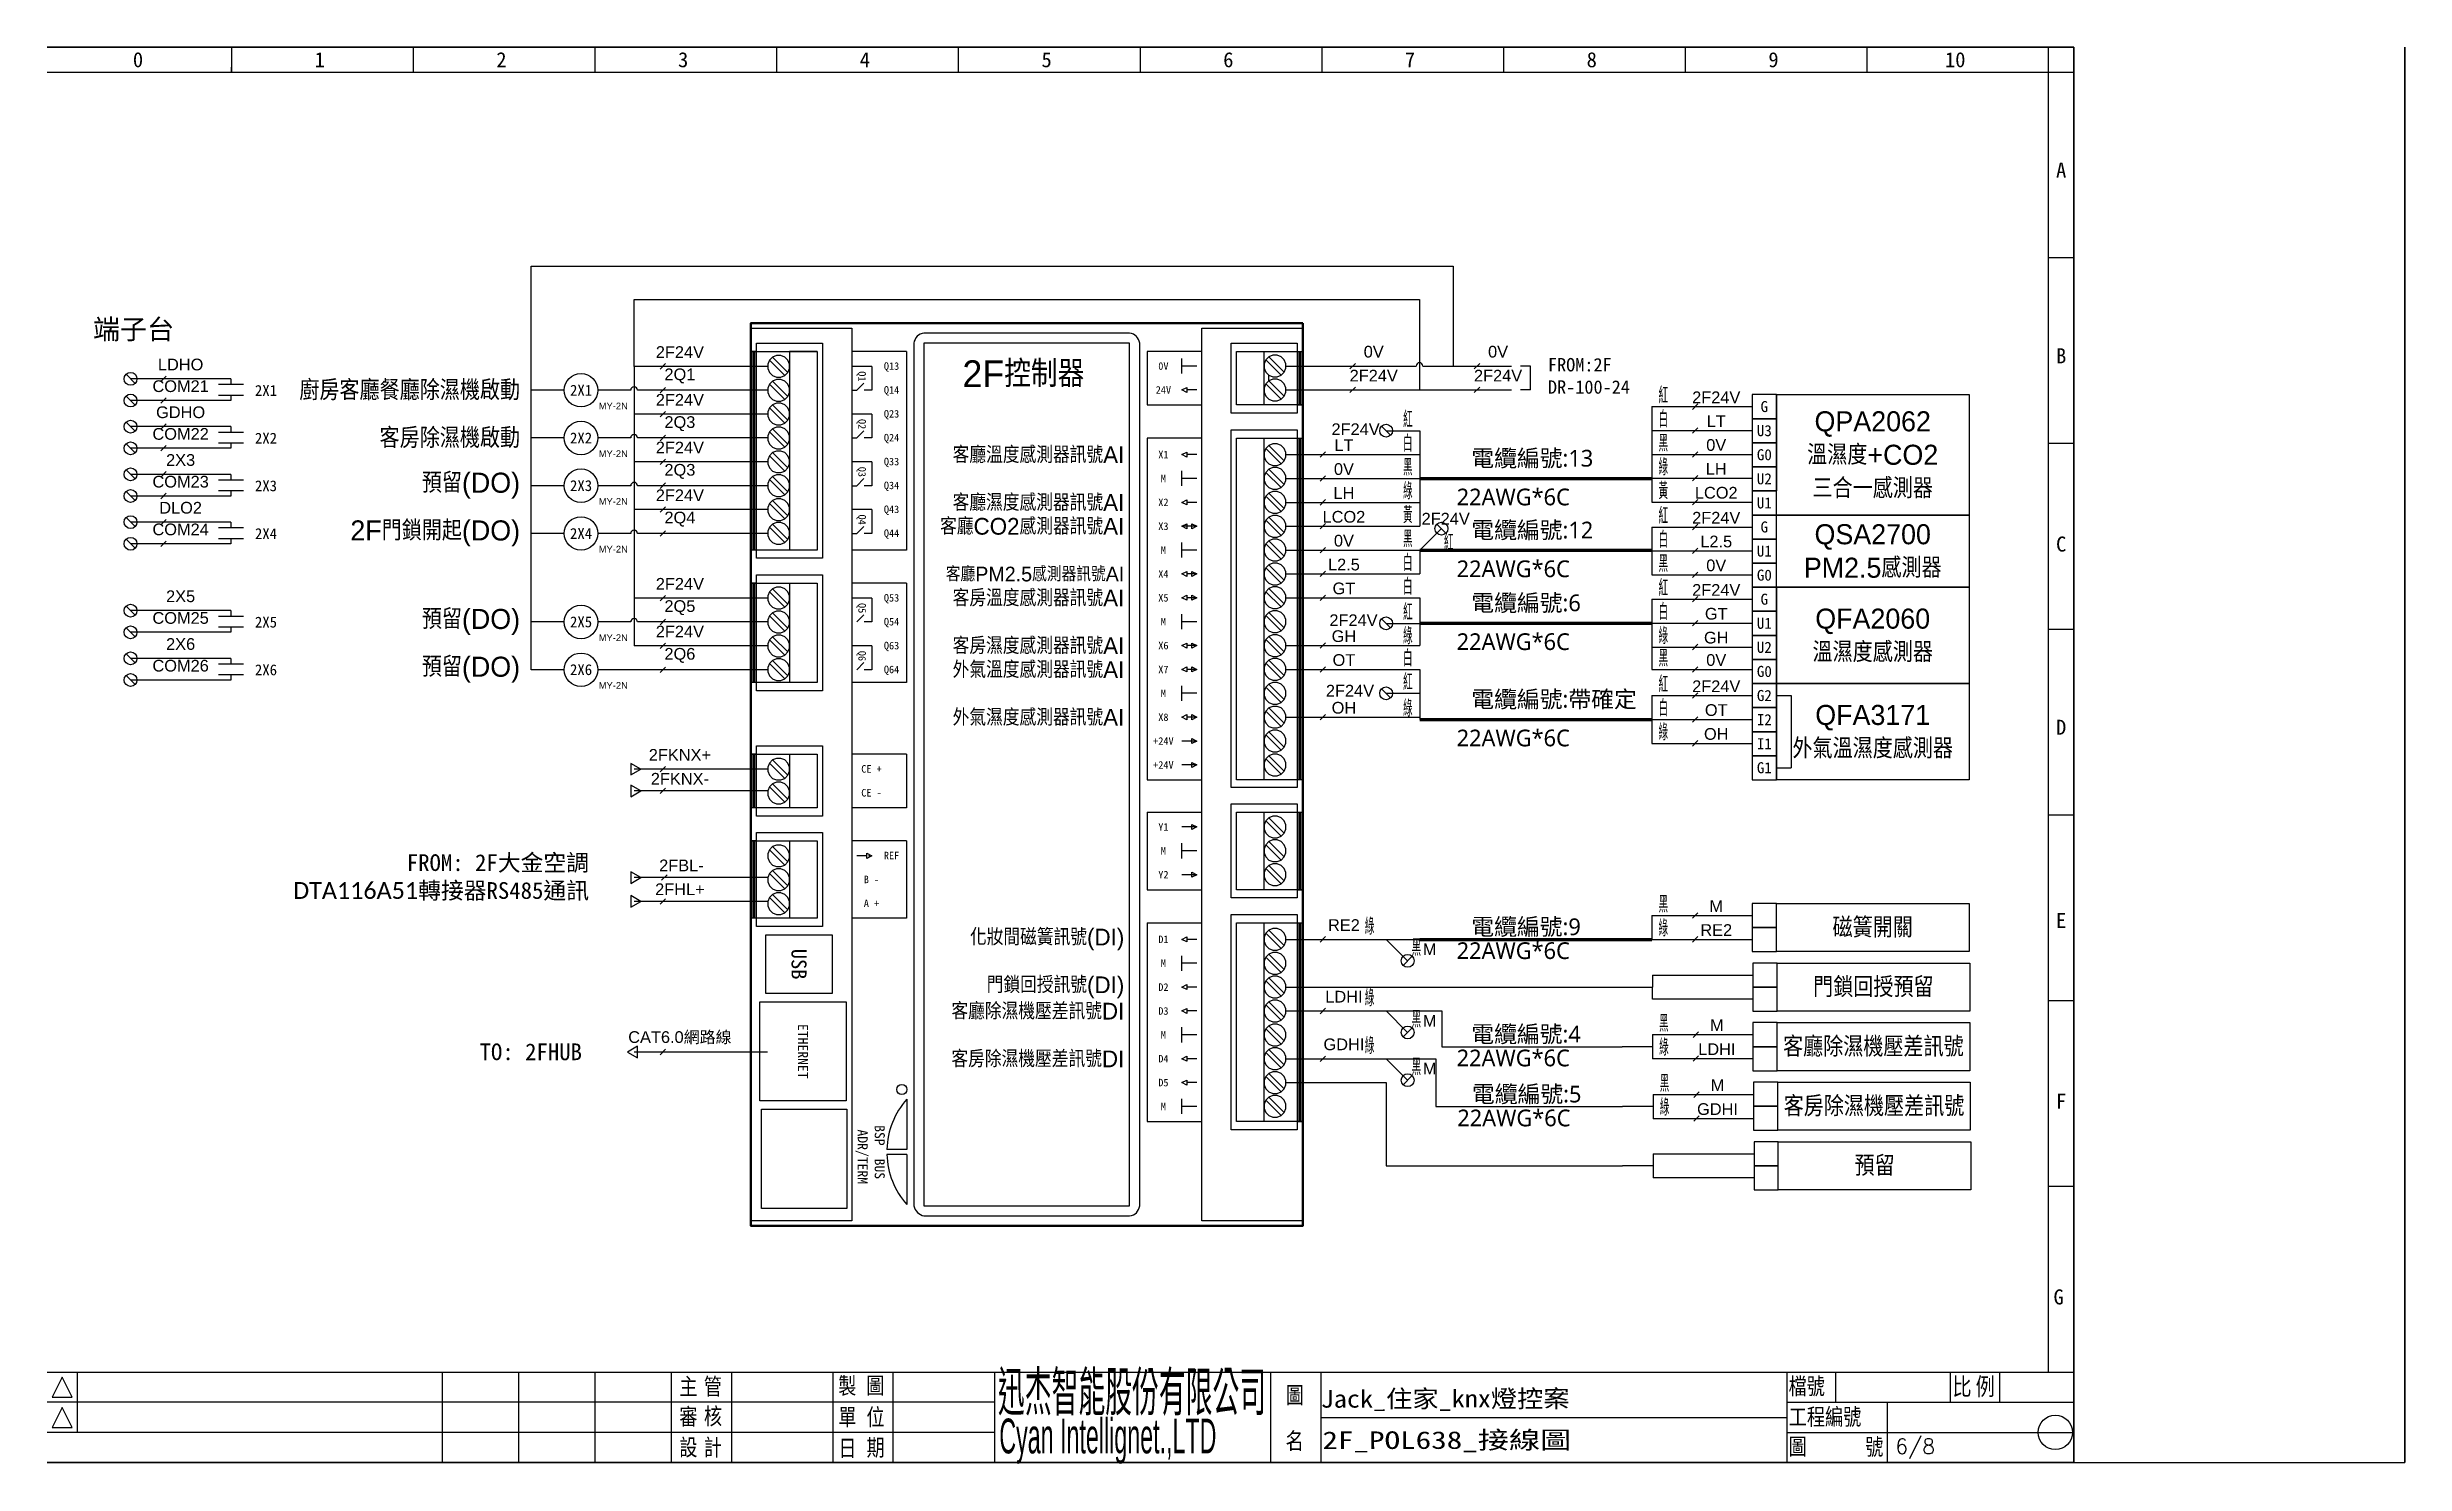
# Model space of a CAD drawing. Header units: millimetres. Extents: x 21506 to 58194, y 6783 to 13041.
# Drawn here: x 44823 to 49486, y 10238 to 13041 of the extents above; entities that cross this region are included whole.
import ezdxf
from ezdxf.enums import TextEntityAlignment as Align

# ---------------------------------------------------------------- set-up
doc = ezdxf.new("R2010")
doc.units = ezdxf.units.MM
doc.linetypes.add('DASH1', pattern=[1.5, 1, -0.5])
for name, color, linetype in [('075KW40IMRV50U03AFO80B4B5', 7, 'Continuous'), ('5', 5, 'Continuous'), ('AHU新增', 7, 'Continuous'), ('DIM', 2, 'Continuous'), ('TEXT', 11, 'Continuous')]:
    doc.layers.add(name, color=color, linetype=linetype)
doc.styles.add('chineset', font='ds1.shx', dxfattribs={"bigfont": 'chineset.shx'})
doc.styles.add('DAYUMP', font='COMPLEX', dxfattribs={"bigfont": 'LMP.SHX'})
doc.styles.get("Standard").update_dxf_attribs({"font": ''})
doc.styles.add('T2', font='simplex', dxfattribs={"bigfont": 'stsl'})
doc.styles.get('Standard').set_extended_font_data('MingLiU')

msp = doc.modelspace()

# ---------------------------------------------------------------- texts
at = {"color": 7}
for s, oblique, p in [('0', 360, (45002.793, 13001.292)), ('1', 0, (45362.226, 13001.292)), ('2', 0, (45721.659, 13001.292)), ('3', 360, (46081.092, 13001.292)), ('4', 360, (46440.525, 13001.292))]:
    msp.add_text(s, height=29.787, rotation=0.000118, dxfattribs=dict(at, oblique=oblique)).set_placement(p, align=Align.CENTER)
at = {"color": 7, "width": 1}
for s, height, oblique, p in [('5', 29.787, 360, (46799.958, 13001.292)), ('6', 29.787, 360, (47159.391, 13001.292)), ('7', 29.787, 0, (47518.824, 13001.292)), ('8', 29.787, 0, (47878.257, 13001.292)), ('9', 29.787, 0, (48237.69, 13001.292)), ('10', 29.7873, 0, (48597.123, 13001.292))]:
    msp.add_text(s, height=height, rotation=0.000118, dxfattribs=dict(at, oblique=oblique)).set_placement(p, align=Align.CENTER)
for s, oblique, p in [('A', 0, (48806.679, 12797.746)), ('B', 0, (48806.679, 12430.37)), ('C', 360, (48806.679, 12058.029)), ('D', 360, (48806.679, 11695.617)), ('E', 360, (48806.679, 11313.347))]:
    msp.add_text(s, height=29.787, rotation=0.000118, dxfattribs=dict(at, oblique=oblique)).set_placement(p, align=Align.MIDDLE)
for s, height, p in [('Q13', 14.8857, (46493.244, 12410.129)), ('0V', 14.8857, (47030.933, 12410.129)), ('Q14', 14.8857, (46493.244, 12362.907)), ('24V', 14.8857, (47030.933, 12362.907)), ('Q23', 14.8857, (46493.244, 12315.685)), ('Q24', 14.8857, (46493.244, 12268.463)), ('Q33', 14.8857, (46493.244, 12221.241)), ('X1', 14.8857, (47030.933, 12234.982)), ('Q34', 14.8857, (46493.244, 12174.019)), ('M', 14.886, (47030.933, 12187.76)), ('Q43', 14.8857, (46493.244, 12126.796)), ('X2', 14.8857, (47030.933, 12140.538)), ('Q44', 14.8857, (46493.244, 12079.574)), ('X3', 14.8857, (47030.933, 12093.315)), ('M', 14.886, (47030.933, 12046.093)), ('X4', 14.8857, (47030.933, 11998.871)), ('Q53', 14.8857, (46493.244, 11951.649)), ('X5', 14.8857, (47030.933, 11951.649)), ('Q54', 14.8857, (46493.244, 11904.427)), ('M', 14.886, (47030.933, 11904.427)), ('Q63', 14.8857, (46493.244, 11857.205)), ('X6', 14.8857, (47030.933, 11857.205)), ('Q64', 14.8857, (46493.244, 11809.983)), ('X7', 14.8857, (47030.933, 11809.983)), ('M', 14.886, (47030.933, 11762.761)), ('X8', 14.8857, (47030.933, 11715.538)), ('+24V', 14.8857, (47030.933, 11668.316)), ('CE +', 14.8857, (46453.549, 11613.247)), ('+24V', 14.8857, (47030.933, 11621.094)), ('CE -', 14.8857, (46453.549, 11566.025)), ('Y1', 14.8857, (47030.933, 11498.369)), ('REF', 14.8857, (46493.244, 11441.811)), ('M', 14.886, (47030.933, 11451.147)), ('B -', 14.8857, (46453.549, 11394.589)), ('Y2', 14.8857, (47030.933, 11403.925)), ('A +', 14.8857, (46453.549, 11347.367)), ('D1', 14.8857, (47030.933, 11276)), ('M', 14.886, (47030.933, 11228.777)), ('D2', 14.8857, (47030.933, 11181.555)), ('D3', 14.8857, (47030.933, 11134.333)), ('M', 14.886, (47030.933, 11087.111)), ('D4', 14.8857, (47030.933, 11039.889)), ('D5', 14.8857, (47030.933, 10992.667)), ('M', 14.886, (47030.933, 10945.445))]:
    msp.add_text(s, height=height).set_placement(p, align=Align.MIDDLE_CENTER)
for s, height, p in [('Q1', 14.8857, (46435.042, 12389.64)), ('Q2', 14.8857, (46435.042, 12295.195)), ('Q3', 14.8857, (46435.042, 12200.751)), ('Q4', 14.8857, (46435.042, 12106.307)), ('Q5', 14.8857, (46435.042, 11931.159)), ('Q6', 14.8857, (46435.042, 11836.715)), ('USB', 29.7714, (46310.242, 11227.04)), ('ETHERNET', 19.8476, (46318.181, 11054.488)), ('ADR/TERM', 19.8476, (46436.259, 10845.867)), ('BSP', 19.8476, (46469.902, 10888.206)), ('BUS', 19.8476, (46469.902, 10822.037))]:
    msp.add_text(s, height=height, rotation=270).set_placement(p, align=Align.MIDDLE_CENTER)
for s, p in [('F', (48806.679, 10955.9)), ('G', (48801.715, 10568.665))]:
    msp.add_text(s, height=29.787, rotation=0.000118, dxfattribs=at).set_placement(p, align=Align.MIDDLE)
at = {"color": 7, "style": 'T2'}
for s, height, p in [('主', 37.731, (46073.519, 10371.257)), ('管', 37.731, (46121.964, 10371.257)), ('製', 37.731, (46387.893, 10372.825)), ('圖', 37.731, (46443.156, 10373.193)), ('審', 37.731, (46073.528, 10311.775)), ('核', 37.731, (46122.114, 10312.544)), ('位', 37.731, (46443.56, 10310.879)), ('單', 37.731, (46387.973, 10310.879)), ('計', 37.731, (46121.729, 10250.967)), ('日', 37.731, (46387.982, 10249.403)), ('期', 37.731, (46443.733, 10250.544)), ('6/8', 29.4737, (48478.807, 10258.467))]:
    msp.add_text(s, height=height, rotation=0.000118, dxfattribs=at).set_placement(p)
at = {"color": 7, "style": 'T2', "width": 1}
for s, height, p in [('檔號', 37.7305, (48267.563, 10371.889)), ('比', 39.716, (48591.727, 10370.231)), ('例', 39.716, (48637.695, 10370.231)), ('工程編號', 37.7305, (48267.91, 10311.304)), ('名', 37.731, (47272.624, 10263.5)), ('圖', 37.731, (48267.71, 10252.681))]:
    msp.add_text(s, height=height, rotation=0.000118, dxfattribs=at).set_placement(p)
at = {"color": 7, "style": 'T2', "oblique": 360, "width": 1}
for s, p in [('圖', (47273.008, 10354.371)), ('號', (48419.056, 10251.913))]:
    msp.add_text(s, height=37.731, rotation=0.000118, dxfattribs=at).set_placement(p)
at = {"color": 7}
for s, width, p, p2 in [('Jack_住家_knx燈控案', 1.000741, (47342.139, 10349.552), (47834.356, 10350.302)), ('2F_POL638_接線圖', 1.18838, (47345.503, 10267.686), (47837.72, 10268.436))]:
    msp.add_text(s, height=34.78567, rotation=0.08732, dxfattribs=dict(at, width=width)).set_placement(p, p2, align=Align.FIT)
at = {"color": 7, "style": 'T2', "oblique": 360}
msp.add_text('設', height=37.731, rotation=0.000118, dxfattribs=at).set_placement((46073.528, 10250.967))
at = {"color": 7, "insert": (44993.96, 12480.795), "char_height": 39.29829, "width": 302.30307, "attachment_point": 5}
msp.add_mtext('{\\fMicrosoft JhengHei|b0|i0|c136|p34;端子台}', dxfattribs=at)
at = {"color": 1, "char_height": 23.15556, "width": 38.97315, "attachment_point": 5}
for s, insert in [('{\\fArial|b0|i0|c186|p34;LDHO}', (45087.07, 12413.038)), ('{\\fArial|b0|i0|c186|p34;2F24V}', (46074.61, 12437.819)), ('{\\fArial|b0|i0|c186|p34;2F24V}', (47446.956, 12391.175)), ('{\\fArial|b0|i0|c186|p34;2F24V}', (47692.887, 12391.175)), ('{\\fArial|b0|i0|c186|p34;2F24V}', (48124.435, 12348.292)), ('{\\fArial|b0|i0|c186|p34;GDHO}', (45087.07, 12318.593)), ('{\\fArial|b0|i0|c186|p34;2F24V}', (46074.61, 12343.375)), ('{\\fArial|b0|i0|c186|p34;2F24V}', (47411.112, 12285.221)), ('{\\fArial|b0|i0|c186|p34;2X3}', (45087.07, 12224.149)), ('{\\fArial|b0|i0|c186|p34;2F24V}', (46074.61, 12248.931)), ('{\\fArial|b0|i0|c186|p34;DLO2}', (45087.07, 12129.705)), ('{\\fArial|b0|i0|c186|p34;2F24V}', (46074.61, 12154.486)), ('{\\fArial|b0|i0|c186|p34;2F24V}', (47589.308, 12108.205)), ('{\\fArial|b0|i0|c186|p34;2F24V}', (48124.435, 12110.12)), ('{\\fArial|b0|i0|c186|p34;2F24V}', (46074.61, 11979.339)), ('{\\fArial|b0|i0|c186|p34;2X5}', (45087.07, 11954.558)), ('{\\fArial|b0|i0|c186|p34;2F24V}', (48124.435, 11967.217)), ('{\\fArial|b0|i0|c186|p34;2F24V}', (46074.61, 11884.895)), ('{\\fArial|b0|i0|c186|p34;2F24V}', (47406.942, 11907.311)), ('{\\fArial|b0|i0|c186|p34;2X6}', (45087.07, 11860.113)), ('{\\fArial|b0|i0|c186|p34;2F24V}', (47400.006, 11767.952)), ('{\\fArial|b0|i0|c186|p34;2F24V}', (48124.435, 11776.68)), ('{\\fArial|b0|i0|c186|p34;2FKNX+}', (46074.61, 11640.937)), ('{\\fArial|b0|i0|c186|p34;M}', (47557.663, 11256.397)), ('{\\fArial|b0|i0|c186|p34;M}', (47557.663, 11114.731)), ('{\\fArial|b0|i0|c186|p34;M}', (47557.663, 11020.286))]:
    msp.add_mtext(s, dxfattribs=dict(at, insert=insert))
at = {"color": 0, "char_height": 23.15556, "attachment_point": 5}
for s, insert, width in [('{\\fArial|b0|i0|c186|p34;2Q1}', (46074.61, 12390.597), 38.97315), ('{\\fArial|b0|i0|c186|p34;0V}', (47446.956, 12438.398), 38.97315), ('{\\fArial|b0|i0|c186|p34;0V}', (47692.887, 12438.398), 38.97315), ('{\\fArial|b0|i0|c186|p34;COM21}', (45087.07, 12370.167), 38.97315), ('{\\fArial|b0|i0|c186|p34;COM22}', (45087.07, 12275.723), 38.97315), ('{\\fArial|b0|i0|c186|p34;2Q3}', (46074.61, 12296.153), 38.97315), ('{\\fArial|b0|i0|c186|p34;COM23}', (45087.07, 12181.278), 38.97315), ('{\\fArial|b0|i0|c186|p34;2Q3}', (46074.61, 12201.709), 38.97315), ('{\\fArial|b0|i0|c186|p34;COM24}', (45087.07, 12086.834), 38.97315), ('{\\fArial|b0|i0|c186|p34;2Q4}', (46074.61, 12107.264), 38.97315), ('{\\fArial|b0|i0|c186|p34;2Q5}', (46074.61, 11932.117), 38.97315), ('{\\fArial|b0|i0|c186|p34;COM25}', (45087.07, 11911.687), 38.97315), ('{\\fArial|b0|i0|c186|p34;2Q6}', (46074.61, 11837.673), 38.97315), ('{\\fArial|b0|i0|c186|p34;COM26}', (45087.07, 11817.243), 38.97315), ('{\\fArial|b0|i0|c186|p34;2FKNX-}', (46074.61, 11593.715), 38.97315), ('{\\fArial|b0|i0|c186|p34;2FBL-}', (46077.622, 11422.279), 38.97315), ('{\\fArial|b0|i0|c186|p34;2FHL+}', (46074.61, 11375.057), 38.97315), ('{\\fArial|b0|i0|c186|p34;CAT6.0}網路線', (46074.61, 11081.404), 226.61105)]:
    msp.add_mtext(s, dxfattribs=dict(at, insert=insert, width=width))
for s, insert, char_height, width, attachment_point in [('FROM:2F\\PDR-100-24', (47791.641, 12390.512), 26.4635, 284.57969, 4), ('2X1', (45255.904, 12361.93), 21.4354, 39.69525, 5), ('2X1', (45879.137, 12362.329), 21.4354, 39.69525, 5), ('{\\fArial|b0|i0|c186|p34;MY-2N}', (45914.118, 12331.222), 13.23175, 38.97315, 4), ('{\\fArial|b0|i0|c186|p34;LT}', (48124.435, 12301.069), 23.15556, 38.97315, 5), ('G', (48219.6, 12329.838), 21.832, 83.60092, 5), ('2X2', (45255.904, 12267.486), 21.4354, 39.69525, 5), ('2X2', (45879.137, 12267.884), 21.4354, 39.69525, 5), ('{\\fArial|b0|i0|c186|p34;LT}', (47388.007, 12253.435), 23.15556, 38.97315, 5), ('{\\fArial|b0|i0|c186|p34;0V}', (48124.435, 12253.847), 23.15556, 38.97315, 5), ('U3', (48219.6, 12282.204), 21.8324, 83.60092, 5), ('{\\fArial|b0|i0|c186|p34;MY-2N}', (45914.118, 12236.778), 13.23175, 38.97315, 4), ('{\\fArial|b0|i0|c186|p34;0V}', (47388.007, 12206.213), 23.15556, 38.97315, 5), ('{\\fMicrosoft JhengHei|b0|i0|c136|p34;電纜編號:13}', (47639.918, 12225.949), 33.07937, 330.79371, 4), ('{\\fArial|b0|i0|c186|p34;LH}', (48124.435, 12206.625), 23.15556, 38.97315, 5), ('G0', (48219.6, 12234.57), 21.8324, 83.60092, 5), ('2X3', (45255.904, 12173.042), 21.4354, 39.69525, 5), ('2X3', (45879.137, 12173.44), 21.4354, 39.69525, 5), ('{\\fArial|b0|i0|c186|p34;LCO2}', (48124.435, 12159.403), 23.15556, 38.97315, 5), ('U2', (48219.6, 12186.935), 21.8324, 83.60092, 5), ('{\\fArial|b0|i0|c186|p34;MY-2N}', (45914.118, 12142.334), 13.23175, 38.97315, 4), ('{\\fArial|b0|i0|c186|p34;LH}', (47388.007, 12158.991), 23.15556, 38.97315, 5), ('{\\fMicrosoft JhengHei|b0|i0|c136|p34;22AWG*6C}', (47610.968, 12150.899), 33.07937, 330.79371, 4), ('U1', (48219.6, 12139.301), 21.8324, 83.60092, 5), ('2X4', (45255.904, 12078.598), 21.4354, 39.69525, 5), ('2X4', (45879.137, 12078.996), 21.4354, 39.69525, 5), ('{\\fArial|b0|i0|c186|p34;LCO2}', (47388.007, 12111.769), 23.15556, 38.97315, 5), ('{\\fMicrosoft JhengHei|b0|i0|c136|p34;電纜編號:12}', (47639.918, 12083.87), 33.07937, 330.79371, 4), ('G', (48219.6, 12091.667), 21.832, 83.60092, 5), ('{\\fArial|b0|i0|c186|p34;MY-2N}', (45914.118, 12047.889), 13.23175, 38.97315, 4), ('{\\fArial|b0|i0|c186|p34;0V}', (47388.007, 12064.547), 23.15556, 38.97315, 5), ('{\\fArial|b0|i0|c186|p34;L2.5}', (48124.435, 12062.898), 23.15556, 38.97315, 5), ('U1', (48219.6, 12044.032), 21.8324, 83.60092, 5), ('{\\fArial|b0|i0|c186|p34;L2.5}', (47388.007, 12017.325), 23.15556, 38.97315, 5), ('{\\fMicrosoft JhengHei|b0|i0|c136|p34;22AWG*6C}', (47610.968, 12008.82), 33.07937, 330.79371, 4), ('{\\fArial|b0|i0|c186|p34;0V}', (48124.435, 12015.676), 23.15556, 38.97315, 5), ('G0', (48219.6, 11996.398), 21.8324, 83.60092, 5), ('{\\fArial|b0|i0|c186|p34;GT}', (47388.007, 11970.102), 23.15556, 38.97315, 5), ('{\\fMicrosoft JhengHei|b0|i0|c136|p34;電纜編號:6}', (47639.918, 11939.731), 33.07937, 330.79371, 4), ('G', (48219.6, 11948.764), 21.832, 83.60092, 5), ('2X5', (45255.904, 11903.45), 21.4354, 39.69525, 5), ('2X5', (45879.137, 11903.849), 21.4354, 39.69525, 5), ('{\\fArial|b0|i0|c186|p34;GT}', (48124.435, 11919.995), 23.15556, 38.97315, 5), ('U1', (48219.6, 11901.13), 21.8324, 83.60092, 5), ('{\\fArial|b0|i0|c186|p34;MY-2N}', (45914.118, 11872.742), 13.23175, 38.97315, 4), ('{\\fArial|b0|i0|c186|p34;GH}', (47388.007, 11875.658), 23.15556, 38.97315, 5), ('{\\fMicrosoft JhengHei|b0|i0|c136|p34;22AWG*6C}', (47610.968, 11864.681), 33.07937, 330.79371, 4), ('{\\fArial|b0|i0|c186|p34;GH}', (48124.435, 11872.773), 23.15556, 38.97315, 5), ('U2', (48219.6, 11853.495), 21.8324, 83.60092, 5), ('2X6', (45255.904, 11809.006), 21.4354, 39.69525, 5), ('2X6', (45879.137, 11809.404), 21.4354, 39.69525, 5), ('{\\fArial|b0|i0|c186|p34;OT}', (47388.007, 11828.436), 23.15556, 38.97315, 5), ('{\\fArial|b0|i0|c186|p34;0V}', (48124.435, 11828.473), 23.15556, 38.97315, 5), ('G0', (48219.6, 11805.861), 21.8324, 83.60092, 5), ('{\\fArial|b0|i0|c186|p34;MY-2N}', (45914.118, 11778.298), 13.23175, 38.97315, 4), ('{\\fMicrosoft JhengHei|b0|i0|c136|p34;電纜編號:帶確定}', (47639.918, 11749.194), 33.07937, 330.79371, 4), ('G2', (48219.6, 11758.227), 21.8324, 83.60092, 5), ('{\\fArial|b0|i0|c186|p34;OH}', (47388.007, 11733.992), 23.15556, 38.97315, 5), ('{\\fArial|b0|i0|c186|p34;OT}', (48124.435, 11729.458), 23.15556, 38.97315, 5), ('I2', (48219.6, 11710.592), 21.8324, 83.60092, 5), ('{\\fMicrosoft JhengHei|b0|i0|c136|p34;22AWG*6C}', (47610.968, 11674.144), 33.07937, 330.79371, 4), ('{\\fArial|b0|i0|c186|p34;OH}', (48124.435, 11682.236), 23.15556, 38.97315, 5), ('I1', (48219.6, 11662.958), 21.8324, 83.60092, 5), ('G1', (48219.6, 11615.324), 21.8324, 83.60092, 5), ('FROM: 2F大金空調{\\fCalibri|b0|i0|c136|p32;\\P DTA116A51}轉接器RS485通訊', (45894.892, 11398.378), 33.07937, 657.49548, 6), ('{\\fArial|b0|i0|c186|p34;M}', (48124.435, 11341.675), 23.15556, 38.97315, 5), ('{\\fArial|b0|i0|c186|p34;RE2}', (47388.007, 11304.268), 23.15556, 38.97315, 5), ('{\\fMicrosoft JhengHei|b0|i0|c136|p34;電纜編號:9}', (47639.918, 11299.095), 33.07937, 330.79371, 4), ('{\\fArial|b0|i0|c186|p34;RE2}', (48124.435, 11294.453), 23.15556, 38.97315, 5), ('{\\fMicrosoft JhengHei|b0|i0|c136|p34;22AWG*6C}', (47610.968, 11253.408), 33.07937, 330.79371, 4), ('{\\fArial|b0|i0|c186|p34;LDHI}', (47388.007, 11162.602), 23.15556, 38.97315, 5), ('{\\fMicrosoft JhengHei|b0|i0|c136|p34;電纜編號:4}', (47639.918, 11086.802), 33.07937, 330.79371, 4), ('{\\fArial|b0|i0|c186|p34;M}', (48125.699, 11105.977), 23.15556, 38.97315, 5), ('TO: 2FHUB', (45880.929, 11053.276), 33.0794, 248.85256, 6), ('{\\fArial|b0|i0|c186|p34;GDHI}', (47388.007, 11068.157), 23.15556, 38.97315, 5), ('{\\fMicrosoft JhengHei|b0|i0|c136|p34;22AWG*6C}', (47610.968, 11041.114), 33.07937, 330.79371, 4), ('{\\fArial|b0|i0|c186|p34;LDHI}', (48125.699, 11058.754), 23.15556, 38.97315, 5), ('{\\fMicrosoft JhengHei|b0|i0|c136|p34;電纜編號:5}', (47641.182, 10968.128), 33.07937, 330.79371, 4), ('{\\fArial|b0|i0|c186|p34;M}', (48126.963, 10987.303), 23.15556, 38.97315, 5), ('{\\fMicrosoft JhengHei|b0|i0|c136|p34;22AWG*6C}', (47612.232, 10922.44), 33.07937, 330.79371, 4), ('{\\fArial|b0|i0|c186|p34;GDHI}', (48126.963, 10940.081), 23.15556, 38.97315, 5)]:
    msp.add_mtext(s, dxfattribs=dict(insert=insert, char_height=char_height, width=width, attachment_point=attachment_point))
at = {"char_height": 39.6952, "width": 359.84149, "attachment_point": 5, "style": 'chineset'}
for s, insert in [('QPA2062\\P溫濕度+CO2\\P三合一感測器', (48433.955, 12234.57)), ('QSA2700\\PPM2.5感測器', (48433.955, 12044.032)), ('QFA2060\\P溫濕度感測器', (48433.955, 11877.312)), ('QFA3171\\P外氣溫濕度感測器', (48433.955, 11686.775)), ('磁簧開關', (48433.955, 11299.404)), ('門鎖回授預留', (48435.219, 11181.555)), ('客廳除濕機壓差訊號', (48435.219, 11063.706)), ('客房除濕機壓差訊號', (48436.483, 10945.857)), ('預留', (48437.748, 10828.008))]:
    msp.add_mtext(s, dxfattribs=dict(at, insert=insert))
at = {"layer": '5', "color": 0, "style": 'DAYUMP', "width": 0.5}
for s, p in [('紅', (48010.248, 12352.135)), ('紅', (47505, 12304.5)), ('白', (48010.248, 12304.913)), ('白', (47505, 12257.278)), ('黑', (48010.248, 12257.69)), ('黑', (47505, 12210.056)), ('綠', (48010.248, 12210.468)), ('綠', (47505, 12162.834)), ('黃', (48010.248, 12163.246)), ('黃', (47505, 12115.612)), ('紅', (48010.248, 12113.963)), ('黑', (47505, 12068.39)), ('紅', (47585.789, 12061.103)), ('白', (48010.248, 12066.741)), ('白', (47505, 12021.168)), ('黑', (48010.248, 12019.519)), ('白', (47505, 11973.945)), ('紅', (48010.248, 11971.06)), ('紅', (47505, 11923.426)), ('白', (48010.248, 11923.838)), ('綠', (47505, 11876.204)), ('綠', (48010.248, 11876.616)), ('白', (47505, 11832.279)), ('黑', (48010.248, 11832.316)), ('紅', (47505, 11785.057)), ('紅', (48010.248, 11780.523)), ('綠', (47505, 11732.889)), ('白', (48010.248, 11733.301)), ('綠', (48010.248, 11686.079)), ('黑', (48010.248, 11345.518)), ('綠', (47429.324, 11301.748)), ('綠', (48010.248, 11298.296)), ('黑', (47521.769, 11259.742)), ('綠', (47429.324, 11160.081)), ('黑', (47521.769, 11118.076)), ('黑', (48011.512, 11109.82)), ('綠', (47429.324, 11065.637)), ('綠', (48011.512, 11062.597)), ('黑', (47521.769, 11023.632)), ('黑', (48012.777, 10991.146)), ('綠', (48012.777, 10943.924))]:
    msp.add_text(s, height=32.749, dxfattribs=at).set_placement(p, align=Align.MIDDLE_LEFT)
at = {"layer": 'AHU新增', "color": 7}
for s, insert, char_height, width, attachment_point in [('{\\Fds1.shx,chineset.shx|c136;2F控制器}', (46633.467, 12394.911), 52.92699, 264.63497, 4), ('{\\Fds1.shx,chineset.shx|c136;廚房客廳餐廳除濕機啟動}', (45758.486, 12362.329), 39.69525, 451.46268, 6), ('{\\Fds1.shx,chineset.shx|c136;客房除濕機啟動 }', (45758.486, 12267.884), 39.69525, 396.95246, 6), ('{\\Fds1.shx,chineset.shx|c136;客廳溫度感測器訊號AI}', (46953.588, 12234.578), 33.07937, 357.71345, 6), ('{\\Fds1.shx,chineset.shx|c136;預留(DO)}', (45758.486, 12173.44), 39.69525, 396.95246, 6), ('{\\Fds1.shx,chineset.shx|c136;客廳濕度感測器訊號AI}', (46953.588, 12140.134), 33.07937, 365.07051, 6), ('{\\Fds1.shx,chineset.shx|c136;2F門鎖開起(DO)}', (45758.486, 12078.996), 39.69525, 396.95246, 6), ('{\\Fds1.shx,chineset.shx|c136;客廳CO2感測器訊號AI}', (46953.588, 12092.912), 33.07937, 392.10867, 6), ('{\\Fds1.shx,chineset.shx|c136;客廳PM2.5感測器訊號AI}', (46953.588, 11998.467), 29.10985, 432.464, 6), ('{\\Fds1.shx,chineset.shx|c136;客房溫度感測器訊號AI}', (46953.588, 11951.245), 33.07937, 357.35371, 6), ('{\\Fds1.shx,chineset.shx|c136;預留(DO)}', (45758.486, 11903.849), 39.69525, 396.95246, 6), ('{\\Fds1.shx,chineset.shx|c136;客房濕度感測器訊號AI}', (46953.588, 11856.801), 33.07937, 357.35371, 6), ('{\\Fds1.shx,chineset.shx|c136;預留(DO)}', (45758.486, 11809.404), 39.69525, 396.95246, 6), ('{\\Fds1.shx,chineset.shx|c136;外氣溫度感測器訊號AI}', (46953.588, 11809.579), 33.07937, 357.35371, 6), ('{\\Fds1.shx,chineset.shx|c136;外氣濕度感測器訊號AI}', (46953.588, 11715.135), 33.07937, 357.35371, 6), ('{\\Fds1.shx,chineset.shx|c136;化妝間磁簧訊號(DI)}', (46953.588, 11275.596), 33.07937, 357.35371, 6), ('{\\Fds1.shx,chineset.shx|c136;門鎖回授訊號(DI)}', (46953.588, 11181.151), 33.07937, 357.35371, 6), ('{\\Fds1.shx,chineset.shx|c136;客廳除濕機壓差訊號DI}', (46953.588, 11133.929), 33.07937, 396.24326, 6), ('{\\Fds1.shx,chineset.shx|c136;客房除濕機壓差訊號DI}', (46953.588, 11039.485), 33.07937, 396.24326, 6)]:
    msp.add_mtext(s, dxfattribs=dict(at, insert=insert, char_height=char_height, width=width, attachment_point=attachment_point))
at = {"layer": 'TEXT', "color": 7, "style": 'chineset'}
for s, height, width, p in [('迅杰智能股份有限公司', 88.4212, 0.6, (46703.642, 10334.061)), ('Cyan Intellignet.,LTD', 68.77201, 0.5, (46706.42, 10259.175))]:
    msp.add_text(s, height=height, rotation=0.000118, dxfattribs=dict(at, width=width)).set_placement(p)

# ---------------------------------------------------------------- blocks, each defined once
blk = doc.blocks.new('A接點')
for p, q in [((0, 0), (15, 0)), ((15, 34.5), (15, -34.5)), ((45, 34.5), (45, -34.5)), ((45, 0), (60, 0)), ((45, 0), (60, 0))]:
    blk.add_line(p, q)

# ---------------------------------------------------------------- linework, layer by layer
at = {"color": 7}
for p, q in [((48831.502, 13041.009), (44823.076, 13041.008)), ((45187.526, 13041.008), (45187.526, 12991.363)), ((45546.959, 13041.008), (45546.959, 12991.363)), ((45906.392, 13041.009), (45906.392, 12991.363)), ((46265.825, 13041.009), (46265.825, 12991.363)), ((46625.258, 13041.009), (46625.258, 12991.363)), ((46984.691, 13041.009), (46984.691, 12991.363)), ((47344.124, 13041.009), (47344.124, 12991.363)), ((47703.557, 13041.009), (47703.557, 12991.363)), ((48062.99, 13041.009), (48062.99, 12991.363)), ((48422.423, 13041.009), (48422.423, 12991.363)), ((48781.857, 10419.729), (48781.856, 13041.009)), ((48831.502, 13041.009), (48831.502, 10241.005)), ((49486.473, 13041.008), (49486.473, 10241.005)), ((44823.076, 12991.363), (48831.502, 12991.363)), ((45187.526, 12991.363), (45187.526, 13001.292)), ((48831.502, 12623.987), (48781.856, 12623.987)), ((48831.502, 12256.611), (48781.857, 12256.611)), ((48831.502, 11889.234), (48781.857, 11889.234)), ((48831.502, 11521.858), (48781.857, 11521.858)), ((48831.502, 11154.482), (48781.857, 11154.482)), ((48831.502, 10787.105), (48781.857, 10787.105)), ((44823.076, 10419.729), (48831.502, 10419.729)), ((44882.651, 10419.729), (44882.651, 10300.58)), ((45604.478, 10419.729), (45604.478, 10241.005)), ((45755.51, 10419.729), (45755.51, 10241.005)), ((45906.541, 10419.729), (45906.541, 10241.005)), ((46057.573, 10419.729), (46057.573, 10241.005)), ((46176.483, 10419.729), (46176.483, 10241.005)), ((46377.16, 10419.729), (46377.16, 10241.005)), ((46496.071, 10419.729), (46496.071, 10241.005)), ((46696.748, 10419.729), (46696.748, 10241.005)), ((47242.848, 10419.729), (47242.848, 10241.005)), ((47342.139, 10419.729), (47342.139, 10241.005)), ((48263.961, 10419.729), (48263.961, 10241.005)), ((48360.535, 10419.729), (48360.535, 10360.154)), ((48587.823, 10360.155), (48587.823, 10419.729)), ((48684.398, 10419.729), (48684.398, 10360.155)), ((46696.748, 10360.154), (44823.076, 10360.154)), ((48263.961, 10360.154), (48831.502, 10360.155)), ((48462.542, 10360.154), (48462.542, 10241.005)), ((46696.748, 10300.58), (44823.076, 10300.58)), ((48263.961, 10300.58), (48831.502, 10300.58)), ((44823.076, 10241.005), (48831.502, 10241.005)), ((46696.748, 10241.005), (46724.053, 10241.005))]:
    msp.add_line(p, q, dxfattribs=at)
for p, q in [((44823.076, 13041.008), (48831.502, 13041.008)), ((48831.502, 13041.008), (48831.502, 10241.005)), ((48831.502, 10241.005), (48831.502, 13041.008)), ((49486.473, 10241.005), (49486.473, 13041.008)), ((46214.974, 12495.268), (46214.974, 12485.344)), ((46214.974, 12485.344), (46214.974, 12440.687)), ((46356.884, 12455.573), (46356.884, 12439.198)), ((47306.593, 12495.268), (47306.593, 12485.344)), ((47306.593, 12495.268), (47306.593, 12438.702)), ((47306.593, 12495.268), (47306.593, 12439.198)), ((46225.89, 12439.198), (46216.065, 12439.198)), ((46216.065, 12439.198), (46216.065, 12046.215)), ((46221.523, 12439.198), (46219.34, 12439.198)), ((46219.34, 12439.198), (46219.34, 12046.215)), ((46224.798, 12439.198), (46221.523, 12439.198)), ((46221.523, 12439.198), (46221.523, 12046.215)), ((46225.89, 12439.198), (46224.798, 12439.198)), ((46224.798, 12439.198), (46224.798, 12046.215)), ((46282.104, 12391.398), (46251.821, 12421.68)), ((46288.127, 12397.421), (46257.845, 12427.704)), ((46345.968, 12439.198), (46291.387, 12439.198)), ((46291.387, 12439.198), (46291.387, 12046.215)), ((46522.612, 12439.198), (46414.442, 12439.198)), ((46454.138, 12409.551), (46414.442, 12409.551)), ((46454.138, 12409.551), (46454.138, 12362.329)), ((46522.612, 12439.198), (46522.612, 12046.215)), ((47107.124, 12439.198), (46998.955, 12439.198)), ((46998.955, 12439.198), (46998.955, 12333.26)), ((47067.429, 12395.243), (47067.429, 12425.015)), ((47097.2, 12410.129), (47067.429, 12410.129)), ((47164.682, 12316.885), (47164.682, 12426.047)), ((47175.599, 12333.26), (47175.599, 12439.198)), ((47230.18, 12333.26), (47230.18, 12439.198)), ((47233.439, 12422.259), (47263.722, 12391.976)), ((47239.463, 12428.282), (47269.745, 12398)), ((47296.768, 12333.26), (47296.768, 12439.198)), ((47300.043, 12333.26), (47300.043, 12439.198)), ((47302.226, 12333.26), (47302.226, 12439.198)), ((47305.501, 12333.26), (47305.501, 12439.198)), ((47756.802, 12410.129), (47736.954, 12410.129)), ((47756.802, 12362.907), (47756.802, 12410.129)), ((45977.31, 12362.329), (45912.078, 12362.329)), ((46282.104, 12344.176), (46251.821, 12374.458)), ((46288.127, 12350.199), (46257.845, 12380.482)), ((46414.442, 12362.329), (46424.366, 12362.329)), ((46424.366, 12362.329), (46438.4, 12376.363)), ((46454.138, 12362.329), (46439.252, 12362.329)), ((47067.429, 12362.907), (47077.353, 12367.869)), ((47077.353, 12357.945), (47067.429, 12362.907)), ((47077.353, 12367.869), (47077.353, 12357.945)), ((47097.2, 12362.907), (47077.353, 12362.907)), ((47233.439, 12375.036), (47263.722, 12344.754)), ((47239.463, 12381.06), (47239.463, 12391.976)), ((47239.463, 12381.06), (47269.745, 12350.778)), ((47756.802, 12362.907), (47736.954, 12362.907)), ((46282.104, 12296.954), (46251.821, 12327.236)), ((46288.127, 12302.977), (46257.845, 12333.26)), ((46454.138, 12315.107), (46414.442, 12315.107)), ((46454.138, 12315.107), (46454.138, 12267.884)), ((46998.955, 12333.26), (47107.124, 12333.26)), ((47164.682, 12316.885), (47164.682, 12333.26)), ((47295.677, 12333.26), (47296.768, 12333.26)), ((47295.677, 12333.26), (47305.501, 12333.26)), ((47296.768, 12333.26), (47300.043, 12333.26)), ((47300.043, 12333.26), (47302.226, 12333.26)), ((47997.307, 12329.838), (47997.307, 12140.95)), ((47997.307, 12329.838), (48195.783, 12329.838)), ((48088.16, 12335.197), (48077.442, 12324.479)), ((48195.783, 12353.655), (48195.783, 12306.021)), ((48243.417, 12353.655), (48243.417, 12163.118)), ((48243.417, 12353.655), (48243.417, 12163.118)), ((48243.417, 12353.655), (48243.417, 12163.118)), ((48243.417, 12353.655), (48243.417, 12163.118)), ((45977.31, 12267.884), (45912.078, 12267.884)), ((46282.104, 12249.731), (46251.821, 12280.014)), ((46288.127, 12255.755), (46257.845, 12286.037)), ((46414.442, 12267.884), (46424.366, 12267.884)), ((46424.366, 12267.884), (46438.4, 12281.919)), ((46454.138, 12267.884), (46439.252, 12267.884)), ((47107.124, 12267.762), (46998.955, 12267.762)), ((46998.955, 12267.762), (46998.955, 11591.447)), ((47230.18, 11591.447), (47230.18, 12267.762)), ((47296.768, 11591.447), (47296.768, 12267.762)), ((47300.043, 11591.447), (47300.043, 12267.762)), ((47302.226, 11591.447), (47302.226, 12267.762)), ((47305.501, 11591.447), (47305.501, 12267.762)), ((47471.482, 12282.204), (47538.393, 12282.204)), ((47538.393, 12282.204), (47538.393, 12093.315)), ((47997.307, 12282.616), (48064.218, 12282.616)), ((47997.307, 12282.616), (48195.783, 12282.616)), ((48088.16, 12287.975), (48077.442, 12277.257)), ((48195.783, 12306.021), (48195.783, 12282.204)), ((46282.104, 12202.509), (46251.821, 12232.792)), ((46288.127, 12208.533), (46257.845, 12238.815)), ((46454.138, 12220.662), (46414.442, 12220.662)), ((46454.138, 12220.662), (46454.138, 12173.44)), ((47067.429, 12234.982), (47077.353, 12239.944)), ((47077.353, 12230.02), (47067.429, 12234.982)), ((47077.353, 12239.944), (47077.353, 12230.02)), ((47097.2, 12234.982), (47077.353, 12234.982)), ((47233.439, 12247.111), (47263.722, 12216.829)), ((47239.463, 12253.135), (47269.745, 12222.852)), ((47273.005, 12234.982), (47471.482, 12234.982)), ((47351.732, 12240.341), (47341.014, 12229.623)), ((47471.482, 12234.982), (47538.393, 12234.982)), ((47528.505, 12234.982), (47538.393, 12234.982)), ((47997.307, 12235.394), (48064.218, 12235.394)), ((47997.307, 12235.394), (48195.783, 12235.394)), ((48088.16, 12240.753), (48077.442, 12230.035)), ((45977.31, 12173.44), (45912.078, 12173.44)), ((46282.104, 12155.287), (46251.821, 12185.57)), ((46288.127, 12161.311), (46257.845, 12191.593)), ((46414.442, 12173.44), (46424.366, 12173.44)), ((46424.366, 12173.44), (46438.4, 12187.475)), ((46454.138, 12173.44), (46439.252, 12173.44)), ((47067.429, 12172.874), (47067.429, 12202.645)), ((47097.2, 12187.76), (47067.429, 12187.76)), ((47233.439, 12199.889), (47263.722, 12169.607)), ((47239.463, 12205.913), (47269.745, 12175.63)), ((47273.005, 12187.76), (47471.482, 12187.76)), ((47351.732, 12193.119), (47341.014, 12182.401)), ((47471.482, 12187.76), (47538.393, 12187.76)), ((47997.307, 12188.172), (48064.218, 12188.172)), ((47997.307, 12188.172), (48195.783, 12188.172)), ((48088.16, 12193.531), (48077.442, 12182.813)), ((46282.104, 12108.065), (46251.821, 12138.348)), ((46288.127, 12114.089), (46257.845, 12144.371)), ((46454.138, 12126.218), (46414.442, 12126.218)), ((46454.138, 12126.218), (46454.138, 12078.996)), ((47067.429, 12140.538), (47077.353, 12145.499)), ((47077.353, 12135.576), (47067.429, 12140.538)), ((47077.353, 12145.499), (47077.353, 12135.576)), ((47097.2, 12140.538), (47077.353, 12140.538)), ((47233.439, 12152.667), (47263.722, 12122.385)), ((47239.463, 12158.691), (47269.745, 12128.408)), ((47273.005, 12140.538), (47471.482, 12140.538)), ((47351.732, 12145.896), (47341.014, 12135.179)), ((47471.482, 12140.538), (47538.393, 12140.538)), ((47997.307, 12140.95), (48064.218, 12140.95)), ((47997.307, 12140.95), (48195.783, 12140.95)), ((48088.16, 12146.309), (48077.442, 12135.591)), ((46282.104, 12060.843), (46251.821, 12091.125)), ((46288.127, 12066.867), (46257.845, 12097.149)), ((46414.442, 12078.996), (46424.366, 12078.996)), ((46424.366, 12078.996), (46438.4, 12093.03)), ((46454.138, 12078.996), (46439.252, 12078.996)), ((47067.429, 12093.315), (47077.353, 12098.277)), ((47097.2, 12093.315), (47067.429, 12093.315)), ((47077.353, 12088.354), (47067.429, 12093.315)), ((47077.353, 12098.277), (47077.353, 12088.354)), ((47087.277, 12088.354), (47087.277, 12098.277)), ((47087.277, 12098.277), (47097.2, 12093.315)), ((47097.2, 12093.315), (47087.277, 12088.354)), ((47233.439, 12105.445), (47263.722, 12075.163)), ((47239.463, 12111.468), (47269.745, 12081.186)), ((47273.005, 12093.315), (47471.482, 12093.315)), ((47351.732, 12098.674), (47341.014, 12087.957)), ((47471.482, 12093.315), (47538.393, 12093.315)), ((47538.393, 12046.093), (47580.871, 12088.571)), ((47997.307, 12091.667), (47997.307, 11997.223)), ((47997.307, 12091.667), (48195.783, 12091.667)), ((48088.16, 12097.026), (48077.442, 12086.308)), ((48195.783, 12115.484), (48195.783, 12067.85)), ((46522.612, 12046.215), (46414.442, 12046.215)), ((47067.429, 12031.208), (47067.429, 12060.979)), ((47097.2, 12046.093), (47067.429, 12046.093)), ((47233.439, 12058.223), (47263.722, 12027.94)), ((47239.463, 12064.246), (47269.745, 12033.964)), ((47273.005, 12046.093), (47471.482, 12046.093)), ((47351.732, 12051.452), (47341.014, 12040.734)), ((47471.482, 12046.093), (47538.393, 12046.093)), ((47538.393, 12046.093), (47538.393, 11998.871)), ((47997.307, 12044.445), (48064.218, 12044.445)), ((47997.307, 12044.445), (48195.783, 12044.445)), ((48088.16, 12049.804), (48077.442, 12039.086)), ((48195.783, 12067.85), (48195.783, 12044.032)), ((46356.884, 11997.093), (46356.884, 11980.718)), ((47067.429, 11998.871), (47077.353, 12003.833)), ((47077.353, 11993.909), (47067.429, 11998.871)), ((47077.353, 12003.833), (47077.353, 11993.909)), ((47097.2, 11998.871), (47077.353, 11998.871)), ((47087.277, 11993.909), (47087.277, 12003.833)), ((47087.277, 12003.833), (47097.2, 11998.871)), ((47097.2, 11998.871), (47087.277, 11993.909)), ((47233.439, 12011.001), (47263.722, 11980.718)), ((47239.463, 12017.024), (47269.745, 11986.742)), ((47273.005, 11998.871), (47471.482, 11998.871)), ((47351.732, 12004.23), (47341.014, 11993.512)), ((47471.482, 11998.871), (47538.393, 11998.871)), ((47997.307, 11997.223), (48064.218, 11997.223)), ((47997.307, 11997.223), (48195.783, 11997.223)), ((48088.16, 12002.581), (48077.442, 11991.864)), ((46225.89, 11980.718), (46216.065, 11980.718)), ((46216.065, 11980.718), (46216.065, 11784.227)), ((46221.523, 11980.718), (46219.34, 11980.718)), ((46219.34, 11980.718), (46219.34, 11784.227)), ((46224.798, 11980.718), (46221.523, 11980.718)), ((46221.523, 11980.718), (46221.523, 11784.227)), ((46225.89, 11980.718), (46224.798, 11980.718)), ((46224.798, 11980.718), (46224.798, 11784.227)), ((46282.104, 11932.918), (46251.821, 11963.2)), ((46288.127, 11938.941), (46257.845, 11969.224)), ((46291.387, 11980.718), (46291.387, 11784.227)), ((46522.612, 11980.718), (46414.442, 11980.718)), ((46454.138, 11951.071), (46414.442, 11951.071)), ((46454.138, 11951.071), (46454.138, 11903.849)), ((46522.612, 11980.718), (46522.612, 11784.227)), ((47067.429, 11951.649), (47077.353, 11956.611)), ((47077.353, 11946.687), (47067.429, 11951.649)), ((47077.353, 11956.611), (47077.353, 11946.687)), ((47097.2, 11951.649), (47077.353, 11951.649)), ((47087.277, 11946.687), (47087.277, 11956.611)), ((47087.277, 11956.611), (47097.2, 11951.649)), ((47097.2, 11951.649), (47087.277, 11946.687)), ((47233.439, 11963.779), (47263.722, 11933.496)), ((47239.463, 11969.802), (47269.745, 11939.52)), ((47273.005, 11951.649), (47471.482, 11951.649)), ((47351.732, 11957.008), (47341.014, 11946.29)), ((47471.482, 11951.649), (47538.393, 11951.649)), ((47538.393, 11951.649), (47538.393, 11857.205)), ((47997.307, 11948.764), (47997.307, 11809.607)), ((47997.307, 11948.764), (48195.783, 11948.764)), ((48088.16, 11954.123), (48077.442, 11943.405)), ((48195.783, 11972.581), (48195.783, 11924.947)), ((48243.417, 11972.581), (48243.417, 11782.044)), ((48243.417, 11972.581), (48243.417, 11782.044)), ((48243.417, 11972.581), (48243.417, 11782.044)), ((48243.417, 11972.581), (48243.417, 11782.044)), ((45977.31, 11903.849), (45912.078, 11903.849)), ((46282.104, 11885.696), (46251.821, 11915.978)), ((46288.127, 11891.719), (46257.845, 11922.002)), ((46424.366, 11903.849), (46438.4, 11917.883)), ((46454.138, 11903.849), (46439.252, 11903.849)), ((47067.429, 11889.541), (47067.429, 11919.313)), ((47097.2, 11904.427), (47067.429, 11904.427)), ((47233.439, 11916.556), (47263.722, 11886.274)), ((47239.463, 11922.58), (47269.745, 11892.298)), ((47471.482, 11901.13), (47538.393, 11901.13)), ((47528.505, 11901.13), (47538.393, 11901.13)), ((47997.307, 11901.542), (48064.218, 11901.542)), ((47997.307, 11901.542), (48195.783, 11901.542)), ((48088.16, 11906.901), (48077.442, 11896.183)), ((48195.783, 11924.947), (48195.783, 11901.13)), ((46282.104, 11838.474), (46251.821, 11868.756)), ((46288.127, 11844.497), (46257.845, 11874.779)), ((46454.138, 11856.626), (46414.442, 11856.626)), ((46454.138, 11856.626), (46454.138, 11809.404)), ((47067.429, 11857.205), (47077.353, 11862.167)), ((47077.353, 11852.243), (47067.429, 11857.205)), ((47077.353, 11862.167), (47077.353, 11852.243)), ((47097.2, 11857.205), (47077.353, 11857.205)), ((47087.277, 11852.243), (47087.277, 11862.167)), ((47087.277, 11862.167), (47097.2, 11857.205)), ((47097.2, 11857.205), (47087.277, 11852.243)), ((47233.439, 11869.334), (47263.722, 11839.052)), ((47239.463, 11875.358), (47269.745, 11845.075)), ((47273.005, 11857.205), (47471.482, 11857.205)), ((47351.732, 11862.564), (47341.014, 11851.846)), ((47471.482, 11857.205), (47538.393, 11857.205)), ((47997.307, 11854.32), (48064.218, 11854.32)), ((47997.307, 11854.32), (48195.783, 11854.32)), ((48088.16, 11859.679), (48077.442, 11848.961)), ((46282.104, 11791.251), (46251.821, 11821.534)), ((46288.127, 11797.275), (46257.845, 11827.557)), ((46424.366, 11809.404), (46438.4, 11823.439)), ((46454.138, 11809.404), (46439.252, 11809.404)), ((47067.429, 11809.983), (47077.353, 11814.945)), ((47077.353, 11805.021), (47067.429, 11809.983)), ((47077.353, 11814.945), (47077.353, 11805.021)), ((47097.2, 11809.983), (47077.353, 11809.983)), ((47087.277, 11805.021), (47087.277, 11814.945)), ((47087.277, 11814.945), (47097.2, 11809.983)), ((47097.2, 11809.983), (47087.277, 11805.021)), ((47233.439, 11822.112), (47263.722, 11791.83)), ((47239.463, 11828.136), (47269.745, 11797.853)), ((47273.005, 11809.983), (47471.482, 11809.983)), ((47351.732, 11815.342), (47341.014, 11804.624)), ((47471.482, 11809.983), (47538.393, 11809.983)), ((47538.393, 11809.983), (47538.393, 11711.005)), ((47997.307, 11809.607), (48195.783, 11809.607)), ((48088.16, 11815.378), (48077.442, 11804.661)), ((46522.612, 11784.227), (46414.442, 11784.227)), ((47067.429, 11747.875), (47067.429, 11777.646)), ((47097.2, 11762.761), (47067.429, 11762.761)), ((47233.439, 11774.89), (47263.722, 11744.608)), ((47239.463, 11780.914), (47269.745, 11750.631)), ((47471.482, 11762.761), (47538.393, 11762.761)), ((47997.307, 11758.227), (47997.307, 11663.782)), ((47997.307, 11758.227), (48195.783, 11758.227)), ((48088.16, 11763.586), (48077.442, 11752.868)), ((48195.783, 11782.044), (48195.783, 11734.41)), ((48243.417, 11782.044), (48243.417, 11591.507)), ((48243.417, 11782.044), (48243.417, 11591.507)), ((48243.417, 11782.044), (48243.417, 11591.507)), ((48243.417, 11782.044), (48243.417, 11591.507)), ((48243.417, 11758.227), (48272.527, 11758.227)), ((48272.527, 11758.227), (48272.527, 11615.324)), ((47067.429, 11715.538), (47077.353, 11720.5)), ((47077.353, 11710.577), (47067.429, 11715.538)), ((47077.353, 11720.5), (47077.353, 11710.577)), ((47097.2, 11715.538), (47077.353, 11715.538)), ((47087.277, 11710.577), (47087.277, 11720.5)), ((47087.277, 11720.5), (47097.2, 11715.538)), ((47097.2, 11715.538), (47087.277, 11710.577)), ((47233.439, 11727.668), (47263.722, 11697.386)), ((47239.463, 11733.691), (47269.745, 11703.409)), ((47273.005, 11715.538), (47471.482, 11715.538)), ((47351.732, 11720.897), (47341.014, 11710.18)), ((47471.482, 11715.538), (47538.393, 11715.538)), ((47997.307, 11711.005), (48064.218, 11711.005)), ((47997.307, 11711.005), (48195.783, 11711.005)), ((48088.16, 11716.363), (48077.442, 11705.646)), ((48195.783, 11734.41), (48195.783, 11710.592)), ((46356.884, 11658.691), (46356.884, 11642.316)), ((46356.884, 11658.691), (46356.884, 11549.529)), ((47097.2, 11668.316), (47067.429, 11668.316)), ((47087.277, 11663.354), (47087.277, 11673.278)), ((47087.277, 11673.278), (47097.2, 11668.316)), ((47097.2, 11668.316), (47087.277, 11663.354)), ((47233.439, 11680.446), (47263.722, 11650.163)), ((47239.463, 11686.469), (47269.745, 11656.187)), ((47997.307, 11663.782), (48064.218, 11663.782)), ((47997.307, 11663.782), (48195.783, 11663.782)), ((48088.16, 11669.141), (48077.442, 11658.424)), ((46225.89, 11642.316), (46216.065, 11642.316)), ((46216.065, 11642.316), (46216.065, 11536.377)), ((46221.523, 11642.316), (46219.34, 11642.316)), ((46219.34, 11642.316), (46219.34, 11536.377)), ((46224.798, 11642.316), (46221.523, 11642.316)), ((46221.523, 11642.316), (46221.523, 11536.377)), ((46225.89, 11642.316), (46224.798, 11642.316)), ((46224.798, 11642.316), (46224.798, 11536.377)), ((46282.104, 11594.516), (46251.821, 11624.798)), ((46288.127, 11600.539), (46257.845, 11630.822)), ((46291.387, 11642.316), (46291.387, 11536.377)), ((46345.968, 11642.316), (46345.968, 11536.377)), ((46522.612, 11642.316), (46414.442, 11642.316)), ((46522.612, 11642.316), (46522.612, 11536.377)), ((47097.2, 11621.094), (47067.429, 11621.094)), ((47087.277, 11616.132), (47087.277, 11626.056)), ((47087.277, 11626.056), (47097.2, 11621.094)), ((47097.2, 11621.094), (47087.277, 11616.132)), ((47233.439, 11633.224), (47263.722, 11602.941)), ((47239.463, 11639.247), (47269.745, 11608.965)), ((48243.417, 11615.324), (48272.527, 11615.324)), ((46282.104, 11547.294), (46251.821, 11577.576)), ((46288.127, 11553.317), (46257.845, 11583.6)), ((46998.955, 11591.447), (47107.124, 11591.447)), ((46522.612, 11536.377), (46414.442, 11536.377)), ((46998.955, 11527.438), (47107.124, 11527.438)), ((46998.955, 11527.438), (46998.955, 11374.277)), ((47230.18, 11374.277), (47230.18, 11527.438)), ((47296.768, 11374.277), (47296.768, 11527.438)), ((47300.043, 11374.277), (47300.043, 11527.438)), ((47302.226, 11374.277), (47302.226, 11527.438)), ((47305.501, 11374.277), (47305.501, 11527.438)), ((46356.884, 11487.255), (46356.884, 11470.88)), ((47097.2, 11498.369), (47067.429, 11498.369)), ((47087.277, 11493.407), (47087.277, 11503.331)), ((47087.277, 11503.331), (47097.2, 11498.369)), ((47097.2, 11498.369), (47087.277, 11493.407)), ((47233.439, 11510.498), (47263.722, 11480.216)), ((47239.463, 11516.522), (47269.745, 11486.24)), ((46225.89, 11470.88), (46216.065, 11470.88)), ((46216.065, 11470.88), (46216.065, 11317.719)), ((46221.523, 11470.88), (46219.34, 11470.88)), ((46219.34, 11470.88), (46219.34, 11317.719)), ((46224.798, 11470.88), (46221.523, 11470.88)), ((46221.523, 11470.88), (46221.523, 11317.719)), ((46225.89, 11470.88), (46224.798, 11470.88)), ((46224.798, 11470.88), (46224.798, 11317.719)), ((46282.104, 11423.08), (46251.821, 11453.362)), ((46288.127, 11429.103), (46257.845, 11459.386)), ((46291.387, 11470.88), (46291.387, 11317.719)), ((46522.612, 11470.88), (46414.442, 11470.88)), ((46444.214, 11441.233), (46424.366, 11441.233)), ((46444.214, 11436.271), (46444.214, 11446.195)), ((46444.214, 11446.195), (46454.138, 11441.233)), ((46454.138, 11441.233), (46444.214, 11436.271)), ((46522.612, 11470.88), (46522.612, 11317.719)), ((47067.429, 11436.261), (47067.429, 11466.033)), ((47097.2, 11451.147), (47067.429, 11451.147)), ((47233.439, 11463.276), (47263.722, 11432.994)), ((47239.463, 11469.3), (47269.745, 11439.017)), ((46282.104, 11375.858), (46251.821, 11406.14)), ((46288.127, 11381.881), (46257.845, 11412.164)), ((47097.2, 11403.925), (47067.429, 11403.925)), ((47087.277, 11398.963), (47087.277, 11408.887)), ((47087.277, 11408.887), (47097.2, 11403.925)), ((47097.2, 11403.925), (47087.277, 11398.963)), ((47233.439, 11416.054), (47263.722, 11385.772)), ((47239.463, 11422.078), (47269.745, 11391.795)), ((46282.104, 11328.636), (46251.821, 11358.918)), ((46288.127, 11334.659), (46257.845, 11364.942)), ((46998.955, 11374.277), (47107.124, 11374.277)), ((47164.682, 11357.903), (47164.682, 11374.277)), ((47295.677, 11374.277), (47296.768, 11374.277)), ((47295.677, 11374.277), (47305.501, 11374.277)), ((47296.768, 11374.277), (47300.043, 11374.277)), ((47300.043, 11374.277), (47302.226, 11374.277)), ((48195.783, 11347.039), (48195.783, 11299.404)), ((46522.612, 11317.719), (46414.442, 11317.719)), ((46998.955, 11308.78), (47107.124, 11308.78)), ((46998.955, 11308.78), (46998.955, 10915.797)), ((47230.18, 10915.797), (47230.18, 11308.78)), ((47233.439, 11288.129), (47263.722, 11257.847)), ((47239.463, 11294.152), (47269.745, 11263.87)), ((47296.768, 10915.797), (47296.768, 11308.78)), ((47300.043, 10915.797), (47300.043, 11308.78)), ((47302.226, 10915.797), (47302.226, 11308.78)), ((47305.501, 10915.797), (47305.501, 11308.78)), ((47997.307, 11323.222), (47997.307, 11276)), ((47997.307, 11323.222), (48195.783, 11323.222)), ((48088.16, 11328.58), (48077.442, 11317.863)), ((48195.783, 11299.404), (48195.783, 11275.587)), ((47067.429, 11276), (47077.353, 11280.961)), ((47077.353, 11271.038), (47067.429, 11276)), ((47067.429, 11213.892), (47067.429, 11243.663)), ((47077.353, 11280.961), (47077.353, 11271.038)), ((47097.2, 11276), (47077.353, 11276)), ((47233.439, 11240.907), (47263.722, 11210.624)), ((47239.463, 11246.93), (47269.745, 11216.648)), ((47273.005, 11276), (47471.482, 11276)), ((47351.732, 11281.358), (47341.014, 11270.641)), ((47471.482, 11276), (47538.393, 11276)), ((47471.482, 11276), (47513.96, 11233.521)), ((47997.307, 11276), (48064.218, 11276)), ((47997.307, 11276), (48195.783, 11276)), ((48088.16, 11281.358), (48077.442, 11270.641)), ((47097.2, 11228.777), (47067.429, 11228.777)), ((47233.439, 11193.685), (47263.722, 11163.402)), ((47239.463, 11199.708), (47269.745, 11169.426)), ((47998.571, 11205.372), (47998.571, 11181.555)), ((47998.571, 11205.372), (48197.048, 11205.372)), ((47067.429, 11181.555), (47077.353, 11186.517)), ((47077.353, 11176.593), (47067.429, 11181.555)), ((47077.353, 11186.517), (47077.353, 11176.593)), ((47097.2, 11181.555), (47077.353, 11181.555)), ((47233.439, 11146.463), (47263.722, 11116.18)), ((47239.463, 11152.486), (47269.745, 11122.204)), ((47273.005, 11181.555), (47471.482, 11181.555)), ((47471.482, 11181.555), (47998.571, 11181.555)), ((47998.571, 11157.738), (47998.571, 11181.555)), ((48197.048, 11157.738), (47998.571, 11157.738)), ((47067.429, 11134.333), (47077.353, 11139.295)), ((47077.353, 11129.371), (47067.429, 11134.333)), ((47067.429, 11072.225), (47067.429, 11101.997)), ((47077.353, 11139.295), (47077.353, 11129.371)), ((47097.2, 11134.333), (47077.353, 11134.333)), ((47233.439, 11099.24), (47263.722, 11068.958)), ((47239.463, 11105.264), (47269.745, 11074.982)), ((47273.005, 11134.333), (47581.876, 11134.333)), ((47351.732, 11139.692), (47341.014, 11128.974)), ((47471.482, 11134.333), (47513.96, 11091.855)), ((47581.876, 11134.333), (47581.876, 11063.706)), ((47097.2, 11087.111), (47067.429, 11087.111)), ((47239.463, 11058.042), (47269.745, 11027.759)), ((47581.876, 11063.706), (47938.05, 11063.706)), ((47998.571, 11063.706), (47938.05, 11063.706)), ((47998.571, 11087.523), (48197.048, 11087.523)), ((47998.571, 11087.523), (47998.571, 11039.889)), ((48089.424, 11092.882), (48078.707, 11082.164)), ((47067.429, 11039.889), (47077.353, 11044.851)), ((47077.353, 11034.927), (47067.429, 11039.889)), ((47077.353, 11044.851), (47077.353, 11034.927)), ((47097.2, 11039.889), (47077.353, 11039.889)), ((47233.439, 11052.018), (47263.722, 11021.736)), ((47239.463, 11010.82), (47269.745, 10980.537)), ((47273.005, 11039.889), (47569.508, 11039.889)), ((47351.732, 11045.248), (47341.014, 11034.53)), ((47471.482, 11039.889), (47513.96, 10997.411)), ((47569.508, 11039.889), (47569.508, 10945.032)), ((48197.048, 11039.889), (47998.571, 11039.889)), ((48089.424, 11045.66), (48078.707, 11034.942)), ((46523.604, 10959.794), (46523.604, 10860.556)), ((47067.429, 10992.667), (47077.353, 10997.629)), ((47077.353, 10987.705), (47067.429, 10992.667)), ((47067.429, 10930.559), (47067.429, 10960.33)), ((47077.353, 10997.629), (47077.353, 10987.705)), ((47097.2, 10992.667), (47077.353, 10992.667)), ((47233.439, 11004.796), (47263.722, 10974.514)), ((47239.463, 10963.598), (47269.745, 10933.315)), ((47273.005, 10992.667), (47471.482, 10992.667)), ((47471.482, 10992.667), (47471.482, 10828.008)), ((47999.836, 10968.85), (48198.312, 10968.85)), ((47999.836, 10968.85), (47999.836, 10921.215)), ((48090.689, 10974.208), (48079.971, 10963.491)), ((46998.955, 10915.797), (47107.124, 10915.797)), ((47097.2, 10945.445), (47067.429, 10945.445)), ((47233.439, 10957.574), (47263.722, 10927.292)), ((47295.677, 10915.797), (47296.768, 10915.797)), ((47295.677, 10915.797), (47305.501, 10915.797)), ((47296.768, 10915.797), (47300.043, 10915.797)), ((47300.043, 10915.797), (47302.226, 10915.797)), ((47569.508, 10945.032), (47939.314, 10945.032)), ((47999.836, 10945.032), (47939.314, 10945.032)), ((48198.312, 10921.215), (47999.836, 10921.215)), ((48090.689, 10926.986), (48079.971, 10916.269)), ((46523.604, 10860.556), (46483.909, 10860.556)), ((46523.604, 10850.632), (46483.909, 10850.632)), ((46523.604, 10850.632), (46523.604, 10751.394)), ((47471.482, 10828.008), (47939.314, 10828.008)), ((47999.836, 10828.008), (47939.314, 10828.008)), ((47999.836, 10851.825), (48198.312, 10851.825)), ((47999.836, 10851.825), (47999.836, 10804.19)), ((48198.312, 10804.19), (47999.836, 10804.19)), ((48831.502, 10241.005), (44823.076, 10241.005)), ((48831.502, 10241.005), (49486.473, 10241.005))]:
    msp.add_line(p, q)
at = {"color": 4}
for p, q in [((45780.687, 11809.404), (45780.687, 12608.027)), ((45780.687, 12608.027), (47603.799, 12608.027)), ((47603.799, 12608.027), (47603.799, 12410.129)), ((47273.005, 12410.129), (47531.024, 12410.129)), ((47544.256, 12410.129), (47719.445, 12410.129)), ((45845.919, 12362.329), (45780.687, 12362.329)), ((45845.919, 12267.884), (45780.687, 12267.884)), ((45845.919, 12173.44), (45780.687, 12173.44)), ((45845.919, 12078.996), (45780.687, 12078.996)), ((45845.919, 11903.849), (45780.687, 11903.849)), ((45845.919, 11809.404), (45780.687, 11809.404))]:
    msp.add_line(p, q, dxfattribs=at)
at = {"color": 1}
for p, q in [((45983.926, 12409.551), (45983.926, 12541.868)), ((45983.926, 12541.868), (47537.64, 12541.868)), ((47537.64, 12541.868), (47537.64, 12362.907)), ((46248.561, 12409.551), (45983.926, 12409.551)), ((45983.926, 12409.551), (45983.926, 11856.626)), ((46046.22, 12414.91), (46035.502, 12404.192)), ((45058.679, 12390.128), (45047.961, 12379.411)), ((47273.005, 12362.907), (47537.64, 12362.907)), ((47410.682, 12368.266), (47399.964, 12357.548)), ((47537.64, 12362.907), (47719.445, 12362.907)), ((47656.613, 12368.266), (47645.895, 12357.548)), ((46248.561, 12315.107), (45983.926, 12315.107)), ((46046.22, 12320.465), (46035.502, 12309.748)), ((45058.679, 12295.684), (45047.961, 12284.966)), ((46248.561, 12220.662), (45983.926, 12220.662)), ((46046.22, 12226.021), (46035.502, 12215.303)), ((45058.679, 12201.24), (45047.961, 12190.522)), ((46248.561, 12126.218), (45983.926, 12126.218)), ((46046.22, 12131.577), (46035.502, 12120.859)), ((45058.679, 12106.795), (45047.961, 12096.078)), ((46248.561, 11951.071), (45983.926, 11951.071)), ((46046.22, 11956.43), (46035.502, 11945.712)), ((46248.561, 11856.626), (45983.926, 11856.626)), ((46046.22, 11861.985), (46035.502, 11851.268)), ((46248.561, 11612.669), (45983.926, 11612.669)), ((46046.22, 11618.028), (46035.502, 11607.31))]:
    msp.add_line(p, q, dxfattribs=at)
at = {"lineweight": 50}
msp.add_line((47306.593, 12495.268), (46760.783, 12495.268), dxfattribs=at)
at = {"color": 0}
for p, q in [((47410.682, 12415.488), (47399.964, 12404.77)), ((47656.613, 12415.488), (47645.895, 12404.77)), ((46248.561, 12362.329), (45990.542, 12362.329)), ((46046.22, 12367.688), (46035.502, 12356.97)), ((45058.679, 12347.257), (45047.961, 12336.54)), ((46248.561, 12267.884), (45990.542, 12267.884)), ((46046.22, 12273.243), (46035.502, 12262.526)), ((45058.679, 12252.813), (45047.961, 12242.095)), ((46248.561, 12173.44), (45990.542, 12173.44)), ((46046.22, 12178.799), (46035.502, 12168.081)), ((45058.679, 12158.369), (45047.961, 12147.651)), ((45977.31, 12078.996), (45912.078, 12078.996)), ((46248.561, 12078.996), (45990.542, 12078.996)), ((46046.22, 12084.355), (46035.502, 12073.637)), ((45058.679, 12063.925), (45047.961, 12053.207)), ((46248.561, 11903.849), (45990.542, 11903.849)), ((46046.22, 11909.207), (46035.502, 11898.49)), ((46248.561, 11809.404), (45912.078, 11809.404)), ((46046.22, 11814.763), (46035.502, 11804.046)), ((46248.561, 11569.706), (45983.926, 11569.706)), ((46046.22, 11575.065), (46035.502, 11564.347)), ((46248.561, 11398.27), (45983.926, 11398.27)), ((46049.231, 11403.629), (46038.514, 11392.911)), ((46248.561, 11351.048), (45983.926, 11351.048)), ((46046.22, 11356.407), (46035.502, 11345.689)), ((46247.569, 11053.167), (45983.926, 11053.167)), ((46046.22, 11058.526), (46035.502, 11047.808))]:
    msp.add_line(p, q, dxfattribs=at)
at = {"lineweight": 100}
for p, q in [((47538.393, 12187.76), (47997.307, 12187.76)), ((47538.393, 12046.093), (47997.307, 12046.093)), ((47538.393, 11901.542), (47997.307, 11901.542)), ((47538.393, 11711.005), (47997.307, 11711.005)), ((47538.393, 11276), (47997.307, 11276))]:
    msp.add_line(p, q, dxfattribs=at)
at = {"color": 7, "linetype": 'DASH1'}
msp.add_line((47342.139, 10330.367), (48263.961, 10330.367), dxfattribs=at)
at = {"lineweight": 50}
msp.add_lwpolyline([(47306.593, 12495.268), (47306.593, 10708.982), (46214.974, 10708.982), (46214.974, 12495.268)], close=True, dxfattribs=at)
for points in [[(46414.442, 12485.344), (46414.442, 10718.906), (46215.966, 10718.906), (46215.966, 12485.344)], [(46356.884, 12455.573), (46356.884, 12029.841), (46225.89, 12029.841), (46225.89, 12455.573)], [(46557.345, 12455.573), (46557.345, 10748.677), (46964.221, 10748.677), (46964.221, 12455.573)], [(47305.601, 12485.344), (47305.601, 10718.906), (47107.124, 10718.906), (47107.124, 12485.344)], [(47164.682, 12316.885), (47164.682, 12455.573), (47295.677, 12455.573), (47295.677, 12316.885)], [(46345.968, 12439.198), (46345.968, 12046.215), (46214.974, 12046.215), (46214.974, 12439.198)], [(46291.387, 12413.81), (46288.127, 12421.68), (46282.104, 12427.704), (46274.233, 12430.964), (46265.715, 12430.964), (46257.845, 12427.704), (46251.821, 12421.68), (46248.561, 12413.81), (46248.561, 12405.292), (46251.821, 12397.421), (46257.845, 12391.398), (46265.715, 12388.138), (46274.233, 12388.138), (46282.104, 12391.398), (46288.127, 12397.421), (46291.387, 12405.292)], [(47175.599, 12333.26), (47175.599, 12439.198), (47306.593, 12439.198), (47306.593, 12333.26)], [(47230.18, 12405.87), (47233.439, 12398), (47239.463, 12391.976), (47247.333, 12388.716), (47255.852, 12388.716), (47263.722, 12391.976), (47269.745, 12398), (47273.005, 12405.87), (47273.005, 12414.388), (47269.745, 12422.259), (47263.722, 12428.282), (47255.852, 12431.542), (47247.333, 12431.542), (47239.463, 12428.282), (47233.439, 12422.259), (47230.18, 12414.388)], [(46291.387, 12366.588), (46288.127, 12374.458), (46282.104, 12380.482), (46274.233, 12383.742), (46265.715, 12383.742), (46257.845, 12380.482), (46251.821, 12374.458), (46248.561, 12366.588), (46248.561, 12358.069), (46251.821, 12350.199), (46257.845, 12344.176), (46265.715, 12340.916), (46274.233, 12340.916), (46282.104, 12344.176), (46288.127, 12350.199), (46291.387, 12358.069)], [(47230.18, 12358.648), (47233.439, 12350.778), (47239.463, 12344.754), (47247.333, 12341.494), (47255.852, 12341.494), (47263.722, 12344.754), (47269.745, 12350.778), (47273.005, 12358.648), (47273.005, 12367.166), (47269.745, 12375.036), (47263.722, 12381.06), (47255.852, 12384.32), (47247.333, 12384.32), (47239.463, 12381.06), (47233.439, 12375.036), (47230.18, 12367.166)], [(46291.387, 12319.366), (46288.127, 12327.236), (46282.104, 12333.26), (46274.233, 12336.519), (46265.715, 12336.519), (46257.845, 12333.26), (46251.821, 12327.236), (46248.561, 12319.366), (46248.561, 12310.847), (46251.821, 12302.977), (46257.845, 12296.954), (46265.715, 12293.694), (46274.233, 12293.694), (46282.104, 12296.954), (46288.127, 12302.977), (46291.387, 12310.847)], [(48243.417, 12353.655), (48195.783, 12353.655), (48195.783, 12306.021), (48243.417, 12306.021)], [(48243.417, 12353.655), (48624.492, 12353.655), (48624.492, 12115.484), (48243.417, 12115.484)], [(46291.387, 12272.144), (46288.127, 12280.014), (46282.104, 12286.037), (46274.233, 12289.297), (46265.715, 12289.297), (46257.845, 12286.037), (46251.821, 12280.014), (46248.561, 12272.144), (46248.561, 12263.625), (46251.821, 12255.755), (46257.845, 12249.731), (46265.715, 12246.472), (46274.233, 12246.472), (46282.104, 12249.731), (46288.127, 12255.755), (46291.387, 12263.625)], [(47164.682, 11576.561), (47164.682, 12284.137), (47295.677, 12284.137), (47295.677, 11576.561)], [(47175.599, 11591.447), (47175.599, 12267.762), (47306.593, 12267.762), (47306.593, 11591.447)], [(48243.417, 12306.021), (48195.783, 12306.021), (48195.783, 12258.387), (48243.417, 12258.387)], [(46291.387, 12224.922), (46288.127, 12232.792), (46282.104, 12238.815), (46274.233, 12242.075), (46265.715, 12242.075), (46257.845, 12238.815), (46251.821, 12232.792), (46248.561, 12224.922), (46248.561, 12216.403), (46251.821, 12208.533), (46257.845, 12202.509), (46265.715, 12199.249), (46274.233, 12199.249), (46282.104, 12202.509), (46288.127, 12208.533), (46291.387, 12216.403)], [(47230.18, 12230.723), (47233.439, 12222.852), (47239.463, 12216.829), (47247.333, 12213.569), (47255.852, 12213.569), (47263.722, 12216.829), (47269.745, 12222.852), (47273.005, 12230.723), (47273.005, 12239.241), (47269.745, 12247.111), (47263.722, 12253.135), (47255.852, 12256.395), (47247.333, 12256.395), (47239.463, 12253.135), (47233.439, 12247.111), (47230.18, 12239.241)], [(48243.417, 12258.387), (48195.783, 12258.387), (48195.783, 12210.753), (48243.417, 12210.753)], [(46291.387, 12177.699), (46288.127, 12185.57), (46282.104, 12191.593), (46274.233, 12194.853), (46265.715, 12194.853), (46257.845, 12191.593), (46251.821, 12185.57), (46248.561, 12177.699), (46248.561, 12169.181), (46251.821, 12161.311), (46257.845, 12155.287), (46265.715, 12152.027), (46274.233, 12152.027), (46282.104, 12155.287), (46288.127, 12161.311), (46291.387, 12169.181)], [(47230.18, 12183.5), (47233.439, 12175.63), (47239.463, 12169.607), (47247.333, 12166.347), (47255.852, 12166.347), (47263.722, 12169.607), (47269.745, 12175.63), (47273.005, 12183.5), (47273.005, 12192.019), (47269.745, 12199.889), (47263.722, 12205.913), (47255.852, 12209.173), (47247.333, 12209.173), (47239.463, 12205.913), (47233.439, 12199.889), (47230.18, 12192.019)], [(48243.417, 12210.753), (48195.783, 12210.753), (48195.783, 12163.118), (48243.417, 12163.118)], [(46291.387, 12130.477), (46288.127, 12138.348), (46282.104, 12144.371), (46274.233, 12147.631), (46265.715, 12147.631), (46257.845, 12144.371), (46251.821, 12138.348), (46248.561, 12130.477), (46248.561, 12121.959), (46251.821, 12114.089), (46257.845, 12108.065), (46265.715, 12104.805), (46274.233, 12104.805), (46282.104, 12108.065), (46288.127, 12114.089), (46291.387, 12121.959)], [(47230.18, 12136.278), (47233.439, 12128.408), (47239.463, 12122.385), (47247.333, 12119.125), (47255.852, 12119.125), (47263.722, 12122.385), (47269.745, 12128.408), (47273.005, 12136.278), (47273.005, 12144.797), (47269.745, 12152.667), (47263.722, 12158.691), (47255.852, 12161.95), (47247.333, 12161.95), (47239.463, 12158.691), (47233.439, 12152.667), (47230.18, 12144.797)], [(48243.417, 12163.118), (48195.783, 12163.118), (48195.783, 12115.484), (48243.417, 12115.484)], [(46291.387, 12083.255), (46288.127, 12091.125), (46282.104, 12097.149), (46274.233, 12100.409), (46265.715, 12100.409), (46257.845, 12097.149), (46251.821, 12091.125), (46248.561, 12083.255), (46248.561, 12074.737), (46251.821, 12066.867), (46257.845, 12060.843), (46265.715, 12057.583), (46274.233, 12057.583), (46282.104, 12060.843), (46288.127, 12066.867), (46291.387, 12074.737)], [(47230.18, 12089.056), (47233.439, 12081.186), (47239.463, 12075.163), (47247.333, 12071.903), (47255.852, 12071.903), (47263.722, 12075.163), (47269.745, 12081.186), (47273.005, 12089.056), (47273.005, 12097.575), (47269.745, 12105.445), (47263.722, 12111.468), (47255.852, 12114.728), (47247.333, 12114.728), (47239.463, 12111.468), (47233.439, 12105.445), (47230.18, 12097.575)], [(48243.417, 12115.484), (48195.783, 12115.484), (48195.783, 12067.85), (48243.417, 12067.85)], [(48243.417, 12115.484), (48624.492, 12115.484), (48624.492, 11972.581), (48243.417, 11972.581)], [(47230.18, 12041.834), (47233.439, 12033.964), (47239.463, 12027.94), (47247.333, 12024.68), (47255.852, 12024.68), (47263.722, 12027.94), (47269.745, 12033.964), (47273.005, 12041.834), (47273.005, 12050.353), (47269.745, 12058.223), (47263.722, 12064.246), (47255.852, 12067.506), (47247.333, 12067.506), (47239.463, 12064.246), (47233.439, 12058.223), (47230.18, 12050.353)], [(48243.417, 12067.85), (48195.783, 12067.85), (48195.783, 12020.215), (48243.417, 12020.215)], [(46356.884, 11997.093), (46356.884, 11767.853), (46225.89, 11767.853), (46225.89, 11997.093)], [(47230.18, 11994.612), (47233.439, 11986.742), (47239.463, 11980.718), (47247.333, 11977.458), (47255.852, 11977.458), (47263.722, 11980.718), (47269.745, 11986.742), (47273.005, 11994.612), (47273.005, 12003.131), (47269.745, 12011.001), (47263.722, 12017.024), (47255.852, 12020.284), (47247.333, 12020.284), (47239.463, 12017.024), (47233.439, 12011.001), (47230.18, 12003.131)], [(48243.417, 12020.215), (48195.783, 12020.215), (48195.783, 11972.581), (48243.417, 11972.581)], [(46345.968, 11980.718), (46345.968, 11784.227), (46214.974, 11784.227), (46214.974, 11980.718)], [(46291.387, 11955.33), (46288.127, 11963.2), (46282.104, 11969.224), (46274.233, 11972.484), (46265.715, 11972.484), (46257.845, 11969.224), (46251.821, 11963.2), (46248.561, 11955.33), (46248.561, 11946.811), (46251.821, 11938.941), (46257.845, 11932.918), (46265.715, 11929.658), (46274.233, 11929.658), (46282.104, 11932.918), (46288.127, 11938.941), (46291.387, 11946.811)], [(47230.18, 11947.39), (47233.439, 11939.52), (47239.463, 11933.496), (47247.333, 11930.236), (47255.852, 11930.236), (47263.722, 11933.496), (47269.745, 11939.52), (47273.005, 11947.39), (47273.005, 11955.908), (47269.745, 11963.779), (47263.722, 11969.802), (47255.852, 11973.062), (47247.333, 11973.062), (47239.463, 11969.802), (47233.439, 11963.779), (47230.18, 11955.908)], [(48243.417, 11972.581), (48195.783, 11972.581), (48195.783, 11924.947), (48243.417, 11924.947)], [(48243.417, 11972.581), (48624.492, 11972.581), (48624.492, 11782.044), (48243.417, 11782.044)], [(46291.387, 11908.108), (46288.127, 11915.978), (46282.104, 11922.002), (46274.233, 11925.261), (46265.715, 11925.261), (46257.845, 11922.002), (46251.821, 11915.978), (46248.561, 11908.108), (46248.561, 11899.589), (46251.821, 11891.719), (46257.845, 11885.696), (46265.715, 11882.436), (46274.233, 11882.436), (46282.104, 11885.696), (46288.127, 11891.719), (46291.387, 11899.589)], [(47230.18, 11900.168), (47233.439, 11892.298), (47239.463, 11886.274), (47247.333, 11883.014), (47255.852, 11883.014), (47263.722, 11886.274), (47269.745, 11892.298), (47273.005, 11900.168), (47273.005, 11908.686), (47269.745, 11916.556), (47263.722, 11922.58), (47255.852, 11925.84), (47247.333, 11925.84), (47239.463, 11922.58), (47233.439, 11916.556), (47230.18, 11908.686)], [(48243.417, 11924.947), (48195.783, 11924.947), (48195.783, 11877.312), (48243.417, 11877.312)], [(46291.387, 11860.886), (46288.127, 11868.756), (46282.104, 11874.779), (46274.233, 11878.039), (46265.715, 11878.039), (46257.845, 11874.779), (46251.821, 11868.756), (46248.561, 11860.886), (46248.561, 11852.367), (46251.821, 11844.497), (46257.845, 11838.474), (46265.715, 11835.214), (46274.233, 11835.214), (46282.104, 11838.474), (46288.127, 11844.497), (46291.387, 11852.367)], [(47230.18, 11852.946), (47233.439, 11845.075), (47239.463, 11839.052), (47247.333, 11835.792), (47255.852, 11835.792), (47263.722, 11839.052), (47269.745, 11845.075), (47273.005, 11852.946), (47273.005, 11861.464), (47269.745, 11869.334), (47263.722, 11875.358), (47255.852, 11878.618), (47247.333, 11878.618), (47239.463, 11875.358), (47233.439, 11869.334), (47230.18, 11861.464)], [(48243.417, 11877.312), (48195.783, 11877.312), (48195.783, 11829.678), (48243.417, 11829.678)], [(46291.387, 11813.664), (46288.127, 11821.534), (46282.104, 11827.557), (46274.233, 11830.817), (46265.715, 11830.817), (46257.845, 11827.557), (46251.821, 11821.534), (46248.561, 11813.664), (46248.561, 11805.145), (46251.821, 11797.275), (46257.845, 11791.251), (46265.715, 11787.991), (46274.233, 11787.991), (46282.104, 11791.251), (46288.127, 11797.275), (46291.387, 11805.145)], [(47230.18, 11805.723), (47233.439, 11797.853), (47239.463, 11791.83), (47247.333, 11788.57), (47255.852, 11788.57), (47263.722, 11791.83), (47269.745, 11797.853), (47273.005, 11805.723), (47273.005, 11814.242), (47269.745, 11822.112), (47263.722, 11828.136), (47255.852, 11831.396), (47247.333, 11831.396), (47239.463, 11828.136), (47233.439, 11822.112), (47230.18, 11814.242)], [(48243.417, 11829.678), (48195.783, 11829.678), (48195.783, 11782.044), (48243.417, 11782.044)], [(47230.18, 11758.501), (47233.439, 11750.631), (47239.463, 11744.608), (47247.333, 11741.348), (47255.852, 11741.348), (47263.722, 11744.608), (47269.745, 11750.631), (47273.005, 11758.501), (47273.005, 11767.02), (47269.745, 11774.89), (47263.722, 11780.914), (47255.852, 11784.173), (47247.333, 11784.173), (47239.463, 11780.914), (47233.439, 11774.89), (47230.18, 11767.02)], [(48243.417, 11782.044), (48195.783, 11782.044), (48195.783, 11734.41), (48243.417, 11734.41)], [(48243.417, 11782.044), (48624.492, 11782.044), (48624.492, 11591.507), (48243.417, 11591.507)], [(47230.18, 11711.279), (47233.439, 11703.409), (47239.463, 11697.386), (47247.333, 11694.126), (47255.852, 11694.126), (47263.722, 11697.386), (47269.745, 11703.409), (47273.005, 11711.279), (47273.005, 11719.798), (47269.745, 11727.668), (47263.722, 11733.691), (47255.852, 11736.951), (47247.333, 11736.951), (47239.463, 11733.691), (47233.439, 11727.668), (47230.18, 11719.798)], [(48243.417, 11734.41), (48195.783, 11734.41), (48195.783, 11686.775), (48243.417, 11686.775)], [(46356.884, 11658.691), (46356.884, 11520.003), (46225.89, 11520.003), (46225.89, 11658.691)], [(47230.18, 11664.057), (47233.439, 11656.187), (47239.463, 11650.163), (47247.333, 11646.903), (47255.852, 11646.903), (47263.722, 11650.163), (47269.745, 11656.187), (47273.005, 11664.057), (47273.005, 11672.576), (47269.745, 11680.446), (47263.722, 11686.469), (47255.852, 11689.729), (47247.333, 11689.729), (47239.463, 11686.469), (47233.439, 11680.446), (47230.18, 11672.576)], [(48243.417, 11686.775), (48195.783, 11686.775), (48195.783, 11639.141), (48243.417, 11639.141)], [(46345.968, 11642.316), (46345.968, 11536.377), (46214.974, 11536.377), (46214.974, 11642.316)], [(46291.387, 11616.928), (46288.127, 11624.798), (46282.104, 11630.822), (46274.233, 11634.082), (46265.715, 11634.082), (46257.845, 11630.822), (46251.821, 11624.798), (46248.561, 11616.928), (46248.561, 11608.409), (46251.821, 11600.539), (46257.845, 11594.516), (46265.715, 11591.256), (46274.233, 11591.256), (46282.104, 11594.516), (46288.127, 11600.539), (46291.387, 11608.409)], [(47230.18, 11616.835), (47233.439, 11608.965), (47239.463, 11602.941), (47247.333, 11599.681), (47255.852, 11599.681), (47263.722, 11602.941), (47269.745, 11608.965), (47273.005, 11616.835), (47273.005, 11625.354), (47269.745, 11633.224), (47263.722, 11639.247), (47255.852, 11642.507), (47247.333, 11642.507), (47239.463, 11639.247), (47233.439, 11633.224), (47230.18, 11625.354)], [(48243.417, 11639.141), (48195.783, 11639.141), (48195.783, 11591.507), (48243.417, 11591.507)], [(45997.158, 11569.706), (45977.31, 11581.165), (45977.31, 11558.247)], [(46291.387, 11569.706), (46288.127, 11577.576), (46282.104, 11583.6), (46274.233, 11586.86), (46265.715, 11586.86), (46257.845, 11583.6), (46251.821, 11577.576), (46248.561, 11569.706), (46248.561, 11561.187), (46251.821, 11553.317), (46257.845, 11547.294), (46265.715, 11544.034), (46274.233, 11544.034), (46282.104, 11547.294), (46288.127, 11553.317), (46291.387, 11561.187)], [(47164.682, 11357.903), (47164.682, 11543.812), (47295.677, 11543.812), (47295.677, 11357.903)], [(47175.599, 11374.277), (47175.599, 11527.438), (47306.593, 11527.438), (47306.593, 11374.277)], [(47230.18, 11494.11), (47233.439, 11486.24), (47239.463, 11480.216), (47247.333, 11476.956), (47255.852, 11476.956), (47263.722, 11480.216), (47269.745, 11486.24), (47273.005, 11494.11), (47273.005, 11502.628), (47269.745, 11510.498), (47263.722, 11516.522), (47255.852, 11519.782), (47247.333, 11519.782), (47239.463, 11516.522), (47233.439, 11510.498), (47230.18, 11502.628)], [(46356.884, 11487.255), (46356.884, 11301.345), (46225.89, 11301.345), (46225.89, 11487.255)], [(47230.18, 11446.888), (47233.439, 11439.017), (47239.463, 11432.994), (47247.333, 11429.734), (47255.852, 11429.734), (47263.722, 11432.994), (47269.745, 11439.017), (47273.005, 11446.888), (47273.005, 11455.406), (47269.745, 11463.276), (47263.722, 11469.3), (47255.852, 11472.56), (47247.333, 11472.56), (47239.463, 11469.3), (47233.439, 11463.276), (47230.18, 11455.406)], [(46345.968, 11470.88), (46345.968, 11317.719), (46214.974, 11317.719), (46214.974, 11470.88)], [(46291.387, 11445.492), (46288.127, 11453.362), (46282.104, 11459.386), (46274.233, 11462.646), (46265.715, 11462.646), (46257.845, 11459.386), (46251.821, 11453.362), (46248.561, 11445.492), (46248.561, 11436.974), (46251.821, 11429.103), (46257.845, 11423.08), (46265.715, 11419.82), (46274.233, 11419.82), (46282.104, 11423.08), (46288.127, 11429.103), (46291.387, 11436.974)], [(47230.18, 11399.665), (47233.439, 11391.795), (47239.463, 11385.772), (47247.333, 11382.512), (47255.852, 11382.512), (47263.722, 11385.772), (47269.745, 11391.795), (47273.005, 11399.665), (47273.005, 11408.184), (47269.745, 11416.054), (47263.722, 11422.078), (47255.852, 11425.338), (47247.333, 11425.338), (47239.463, 11422.078), (47233.439, 11416.054), (47230.18, 11408.184)], [(45997.158, 11398.27), (45977.31, 11409.729), (45977.31, 11386.811)], [(46291.387, 11398.27), (46288.127, 11406.14), (46282.104, 11412.164), (46274.233, 11415.424), (46265.715, 11415.424), (46257.845, 11412.164), (46251.821, 11406.14), (46248.561, 11398.27), (46248.561, 11389.751), (46251.821, 11381.881), (46257.845, 11375.858), (46265.715, 11372.598), (46274.233, 11372.598), (46282.104, 11375.858), (46288.127, 11381.881), (46291.387, 11389.751)], [(45997.158, 11351.048), (45977.31, 11362.507), (45977.31, 11339.589)], [(46291.387, 11351.048), (46288.127, 11358.918), (46282.104, 11364.942), (46274.233, 11368.201), (46265.715, 11368.201), (46257.845, 11364.942), (46251.821, 11358.918), (46248.561, 11351.048), (46248.561, 11342.529), (46251.821, 11334.659), (46257.845, 11328.636), (46265.715, 11325.376), (46274.233, 11325.376), (46282.104, 11328.636), (46288.127, 11334.659), (46291.387, 11342.529)], [(48243.417, 11347.039), (48195.783, 11347.039), (48195.783, 11299.404), (48243.417, 11299.404)], [(48243.417, 11347.039), (48624.492, 11347.039), (48624.492, 11251.77), (48243.417, 11251.77)], [(47164.682, 10899.423), (47164.682, 11325.154), (47295.677, 11325.154), (47295.677, 10899.423)], [(47175.599, 10915.797), (47175.599, 11308.78), (47306.593, 11308.78), (47306.593, 10915.797)], [(47230.18, 11271.74), (47233.439, 11263.87), (47239.463, 11257.847), (47247.333, 11254.587), (47255.852, 11254.587), (47263.722, 11257.847), (47269.745, 11263.87), (47273.005, 11271.74), (47273.005, 11280.259), (47269.745, 11288.129), (47263.722, 11294.152), (47255.852, 11297.412), (47247.333, 11297.412), (47239.463, 11294.152), (47233.439, 11288.129), (47230.18, 11280.259)], [(48243.417, 11299.404), (48195.783, 11299.404), (48195.783, 11251.77), (48243.417, 11251.77)], [(46375.739, 11284.971), (46375.739, 11169.108), (46244.745, 11169.108), (46244.745, 11284.971)], [(47230.18, 11224.518), (47233.439, 11216.648), (47239.463, 11210.624), (47247.333, 11207.365), (47255.852, 11207.365), (47263.722, 11210.624), (47269.745, 11216.648), (47273.005, 11224.518), (47273.005, 11233.037), (47269.745, 11240.907), (47263.722, 11246.93), (47255.852, 11250.19), (47247.333, 11250.19), (47239.463, 11246.93), (47233.439, 11240.907), (47230.18, 11233.037)], [(47230.18, 11177.296), (47233.439, 11169.426), (47239.463, 11163.402), (47247.333, 11160.142), (47255.852, 11160.142), (47263.722, 11163.402), (47269.745, 11169.426), (47273.005, 11177.296), (47273.005, 11185.815), (47269.745, 11193.685), (47263.722, 11199.708), (47255.852, 11202.968), (47247.333, 11202.968), (47239.463, 11199.708), (47233.439, 11193.685), (47230.18, 11185.815)], [(48244.682, 11229.19), (48197.048, 11229.19), (48197.048, 11181.555), (48244.682, 11181.555)], [(48244.682, 11229.19), (48625.756, 11229.19), (48625.756, 11133.921), (48244.682, 11133.921)], [(46403.526, 11152.734), (46403.526, 10956.242), (46232.837, 10956.242), (46232.837, 11152.734)], [(47230.18, 11130.074), (47233.439, 11122.204), (47239.463, 11116.18), (47247.333, 11112.92), (47255.852, 11112.92), (47263.722, 11116.18), (47269.745, 11122.204), (47273.005, 11130.074), (47273.005, 11138.592), (47269.745, 11146.463), (47263.722, 11152.486), (47255.852, 11155.746), (47247.333, 11155.746), (47239.463, 11152.486), (47233.439, 11146.463), (47230.18, 11138.592)], [(48244.682, 11181.555), (48197.048, 11181.555), (48197.048, 11133.921), (48244.682, 11133.921)], [(47230.18, 11082.852), (47233.439, 11074.982), (47239.463, 11068.958), (47247.333, 11065.698), (47255.852, 11065.698), (47263.722, 11068.958), (47269.745, 11074.982), (47273.005, 11082.852), (47273.005, 11091.37), (47269.745, 11099.24), (47263.722, 11105.264), (47255.852, 11108.524), (47247.333, 11108.524), (47239.463, 11105.264), (47233.439, 11099.24), (47230.18, 11091.37)], [(48244.682, 11111.34), (48197.048, 11111.34), (48197.048, 11063.706), (48244.682, 11063.706)], [(48244.682, 11111.34), (48625.756, 11111.34), (48625.756, 11016.072), (48244.682, 11016.072)], [(45970.695, 11053.167), (45990.542, 11041.708), (45990.542, 11064.626)], [(47230.18, 11035.63), (47233.439, 11027.759), (47239.463, 11021.736), (47247.333, 11018.476), (47255.852, 11018.476), (47263.722, 11021.736), (47269.745, 11027.759), (47273.005, 11035.63), (47273.005, 11044.148), (47269.745, 11052.018), (47263.722, 11058.042), (47255.852, 11061.302), (47247.333, 11061.302), (47239.463, 11058.042), (47233.439, 11052.018), (47230.18, 11044.148)], [(48244.682, 11063.706), (48197.048, 11063.706), (48197.048, 11016.072), (48244.682, 11016.072)], [(47230.18, 10988.407), (47233.439, 10980.537), (47239.463, 10974.514), (47247.333, 10971.254), (47255.852, 10971.254), (47263.722, 10974.514), (47269.745, 10980.537), (47273.005, 10988.407), (47273.005, 10996.926), (47269.745, 11004.796), (47263.722, 11010.82), (47255.852, 11014.08), (47247.333, 11014.08), (47239.463, 11010.82), (47233.439, 11004.796), (47230.18, 10996.926)], [(47230.18, 10941.185), (47233.439, 10933.315), (47239.463, 10927.292), (47247.333, 10924.032), (47255.852, 10924.032), (47263.722, 10927.292), (47269.745, 10933.315), (47273.005, 10941.185), (47273.005, 10949.704), (47269.745, 10957.574), (47263.722, 10963.598), (47255.852, 10966.858), (47247.333, 10966.858), (47239.463, 10963.598), (47233.439, 10957.574), (47230.18, 10949.704)], [(48245.946, 10993.491), (48198.312, 10993.491), (48198.312, 10945.857), (48245.946, 10945.857)], [(48245.946, 10993.491), (48627.021, 10993.491), (48627.021, 10898.223), (48245.946, 10898.223)], [(46404.518, 10939.868), (46404.518, 10743.377), (46235.814, 10743.377), (46235.814, 10939.868)], [(48245.946, 10945.857), (48198.312, 10945.857), (48198.312, 10898.223), (48245.946, 10898.223)], [(48247.211, 10875.642), (48199.576, 10875.642), (48199.576, 10828.008), (48247.211, 10828.008)], [(48247.211, 10875.642), (48628.285, 10875.642), (48628.285, 10780.373), (48247.211, 10780.373)], [(48247.211, 10828.008), (48199.576, 10828.008), (48199.576, 10780.373), (48247.211, 10780.373)]]:
    msp.add_lwpolyline(points, close=True)
for points in [[(46537.498, 12455.573), (46537.498, 10748.677)], [(46964.221, 12475.42), (46557.345, 12475.42)], [(46984.069, 10748.677), (46984.069, 12455.573)], [(46557.345, 10728.829), (46964.221, 10728.829)]]:
    msp.add_lwpolyline(points)
at = {"color": 1}
msp.add_lwpolyline([(45997.158, 11612.669), (45977.31, 11624.128), (45977.31, 11601.21)], close=True, dxfattribs=at)
at = {"color": 7}
for points in [[(44833.005, 10370.083), (44872.722, 10370.083), (44852.864, 10409.8)], [(44833.005, 10310.509), (44872.722, 10310.509), (44852.864, 10350.225)]]:
    msp.add_lwpolyline(points, close=True, dxfattribs=at)
for centre, radius in [((45878.999, 12362.329), 33.079), ((45878.999, 12267.884), 33.079), ((45878.999, 12173.44), 33.079), ((45878.999, 12078.996), 33.079), ((45878.999, 11903.849), 33.079), ((45878.999, 11809.404), 33.079), ((46513.68, 10978.929), 9.924)]:
    msp.add_circle(centre, radius)
for centre, radius, start, end in [((46560.018, 12452.9), 22.678, 96.76808, 173.23192), ((46961.243, 12452.595), 23.019, 7.433125, 82.566875), ((45983.926, 12362.329), 6.616, 0, 180), ((45983.926, 12267.884), 6.616, 0, 180), ((45983.926, 12173.44), 6.616, 0, 180), ((45983.926, 12078.996), 6.616, 0, 180), ((45983.926, 11903.849), 6.616, 0, 180), ((46640.209, 10855.594), 156.379, 138.215484, 178.181697), ((46640.209, 10855.594), 156.379, 181.818303, 221.784516), ((46563.139, 10754.471), 26.288, 192.732485, 257.267515), ((46961.745, 10751.153), 22.461, 276.329849, 353.670151)]:
    msp.add_arc(centre, radius, start, end)
at = {"color": 4}
msp.add_arc((47537.64, 12410.129), 6.616, 0, 180, dxfattribs=at)
for p in [(47092.239, 12093.315), (47092.239, 11998.871), (47092.239, 11951.649), (47092.239, 11857.205), (47092.239, 11809.983), (47092.239, 11715.538), (47092.239, 11668.316), (47092.239, 11621.094), (47092.239, 11498.369), (46449.176, 11441.233), (47092.239, 11403.925)]:
    msp.add_point(p)
for points in [[(47067.429, 12362.907), (47077.353, 12367.869), (47077.353, 12357.945), (47067.429, 12362.907)], [(47067.429, 12234.982), (47077.353, 12239.944), (47077.353, 12230.02), (47067.429, 12234.982)], [(47067.429, 12140.538), (47077.353, 12145.499), (47077.353, 12135.576), (47067.429, 12140.538)], [(47067.429, 12093.315), (47077.353, 12098.277), (47077.353, 12088.354), (47067.429, 12093.315)], [(47097.2, 12093.315), (47087.277, 12088.354), (47087.277, 12098.277), (47097.2, 12093.315)], [(47067.429, 11998.871), (47077.353, 12003.833), (47077.353, 11993.909), (47067.429, 11998.871)], [(47097.2, 11998.871), (47087.277, 11993.909), (47087.277, 12003.833), (47097.2, 11998.871)], [(47067.429, 11951.649), (47077.353, 11956.611), (47077.353, 11946.687), (47067.429, 11951.649)], [(47097.2, 11951.649), (47087.277, 11946.687), (47087.277, 11956.611), (47097.2, 11951.649)], [(47067.429, 11857.205), (47077.353, 11862.167), (47077.353, 11852.243), (47067.429, 11857.205)], [(47097.2, 11857.205), (47087.277, 11852.243), (47087.277, 11862.167), (47097.2, 11857.205)], [(47067.429, 11809.983), (47077.353, 11814.945), (47077.353, 11805.021), (47067.429, 11809.983)], [(47097.2, 11809.983), (47087.277, 11805.021), (47087.277, 11814.945), (47097.2, 11809.983)], [(47067.429, 11715.538), (47077.353, 11720.5), (47077.353, 11710.577), (47067.429, 11715.538)], [(47097.2, 11715.538), (47087.277, 11710.577), (47087.277, 11720.5), (47097.2, 11715.538)], [(47097.2, 11668.316), (47087.277, 11663.354), (47087.277, 11673.278), (47097.2, 11668.316)], [(47097.2, 11621.094), (47087.277, 11616.132), (47087.277, 11626.056), (47097.2, 11621.094)], [(47097.2, 11498.369), (47087.277, 11493.407), (47087.277, 11503.331), (47097.2, 11498.369)], [(47097.2, 11403.925), (47087.277, 11398.963), (47087.277, 11408.887), (47097.2, 11403.925)], [(47067.429, 11276), (47077.353, 11280.961), (47077.353, 11271.038), (47067.429, 11276)], [(47067.429, 11181.555), (47077.353, 11186.517), (47077.353, 11176.593), (47067.429, 11181.555)], [(47067.429, 11134.333), (47077.353, 11139.295), (47077.353, 11129.371), (47067.429, 11134.333)], [(47067.429, 11039.889), (47077.353, 11044.851), (47077.353, 11034.927), (47067.429, 11039.889)], [(47067.429, 10992.667), (47077.353, 10997.629), (47077.353, 10987.705), (47067.429, 10992.667)]]:
    msp.add_solid(points)
at = {"layer": '075KW40IMRV50U03AFO80B4B5', "color": 0}
msp.add_circle((48795.115, 10300.58), 34.075, dxfattribs=at)
at = {"layer": 'AHU新增', "color": 1}
for p, q in [((45186.527, 12384.769), (44988.051, 12384.769)), ((45186.527, 12290.325), (44988.051, 12290.325)), ((45186.527, 12195.881), (44988.051, 12195.881)), ((45186.527, 12101.437), (44988.051, 12101.437)), ((45186.527, 11926.289), (44988.051, 11926.289)), ((45186.527, 11831.845), (44988.051, 11831.845))]:
    msp.add_line(p, q, dxfattribs=at)
at = {"layer": 'AHU新增'}
for p, q in [((45186.527, 12341.899), (44988.051, 12341.899)), ((45186.527, 12247.454), (44988.051, 12247.454)), ((45186.527, 12153.01), (44988.051, 12153.01)), ((45186.527, 12058.566), (44988.051, 12058.566)), ((45186.527, 11883.418), (44988.051, 11883.418)), ((45186.527, 11788.974), (44988.051, 11788.974))]:
    msp.add_line(p, q, dxfattribs=at)
at = {"layer": 'DIM', "color": 0}
for p, q in [((44997.045, 12375.775), (44979.056, 12393.764)), ((44997.045, 12332.904), (44979.056, 12350.893)), ((44997.045, 12281.33), (44979.056, 12299.32)), ((47480.476, 12273.209), (47462.487, 12291.199)), ((44997.045, 12238.46), (44979.056, 12256.449)), ((44997.045, 12186.886), (44979.056, 12204.876)), ((44997.045, 12144.015), (44979.056, 12162.005)), ((44997.045, 12092.442), (44979.056, 12110.431)), ((47589.866, 12079.577), (47571.876, 12097.566)), ((44997.045, 12049.571), (44979.056, 12067.56)), ((44997.045, 11917.295), (44979.056, 11935.284)), ((44997.045, 11874.424), (44979.056, 11892.413)), ((47480.476, 11892.135), (47462.487, 11910.124)), ((44997.045, 11822.85), (44979.056, 11840.84)), ((44997.045, 11779.979), (44979.056, 11797.969)), ((47480.476, 11753.766), (47462.487, 11771.755)), ((47522.954, 11242.516), (47504.965, 11224.527)), ((47522.954, 11100.85), (47504.965, 11082.86)), ((47522.954, 11006.406), (47504.965, 10988.416))]:
    msp.add_line(p, q, dxfattribs=at)
for centre in [(44988.051, 12384.769), (44988.051, 12341.899), (44988.051, 12290.325), (47471.482, 12282.204), (44988.051, 12247.454), (44988.051, 12195.881), (44988.051, 12153.01), (44988.051, 12101.437), (47580.871, 12088.571), (44988.051, 12058.566), (44988.051, 11926.289), (44988.051, 11883.418), (47471.482, 11901.13), (44988.051, 11831.845), (44988.051, 11788.974), (47471.482, 11762.761), (47513.96, 11233.521), (47513.96, 11091.855), (47513.96, 10997.411)]:
    msp.add_circle(centre, 12.72, dxfattribs=at)

# ---------------------------------------------------------------- block references
at = {"xscale": -0.71451442020069, "yscale": 0.71451442020069, "zscale": 0.71451442020069, "rotation": 90}
for p in [(45186.527, 12384.769), (45186.527, 12290.325), (45186.527, 12195.881), (45186.527, 12101.437), (45186.527, 11926.289), (45186.527, 11831.845)]:
    msp.add_blockref('A接點', p, dxfattribs=at)

msp.set_redraw_order([(e.dxf.handle, doc.entitydb.next_handle()) for e in msp.query("TEXT MTEXT ATTDEF DIMENSION ARC_DIMENSION")])  # texts and dimensions are drawn at this point

doc.saveas('drawing.dxf')
